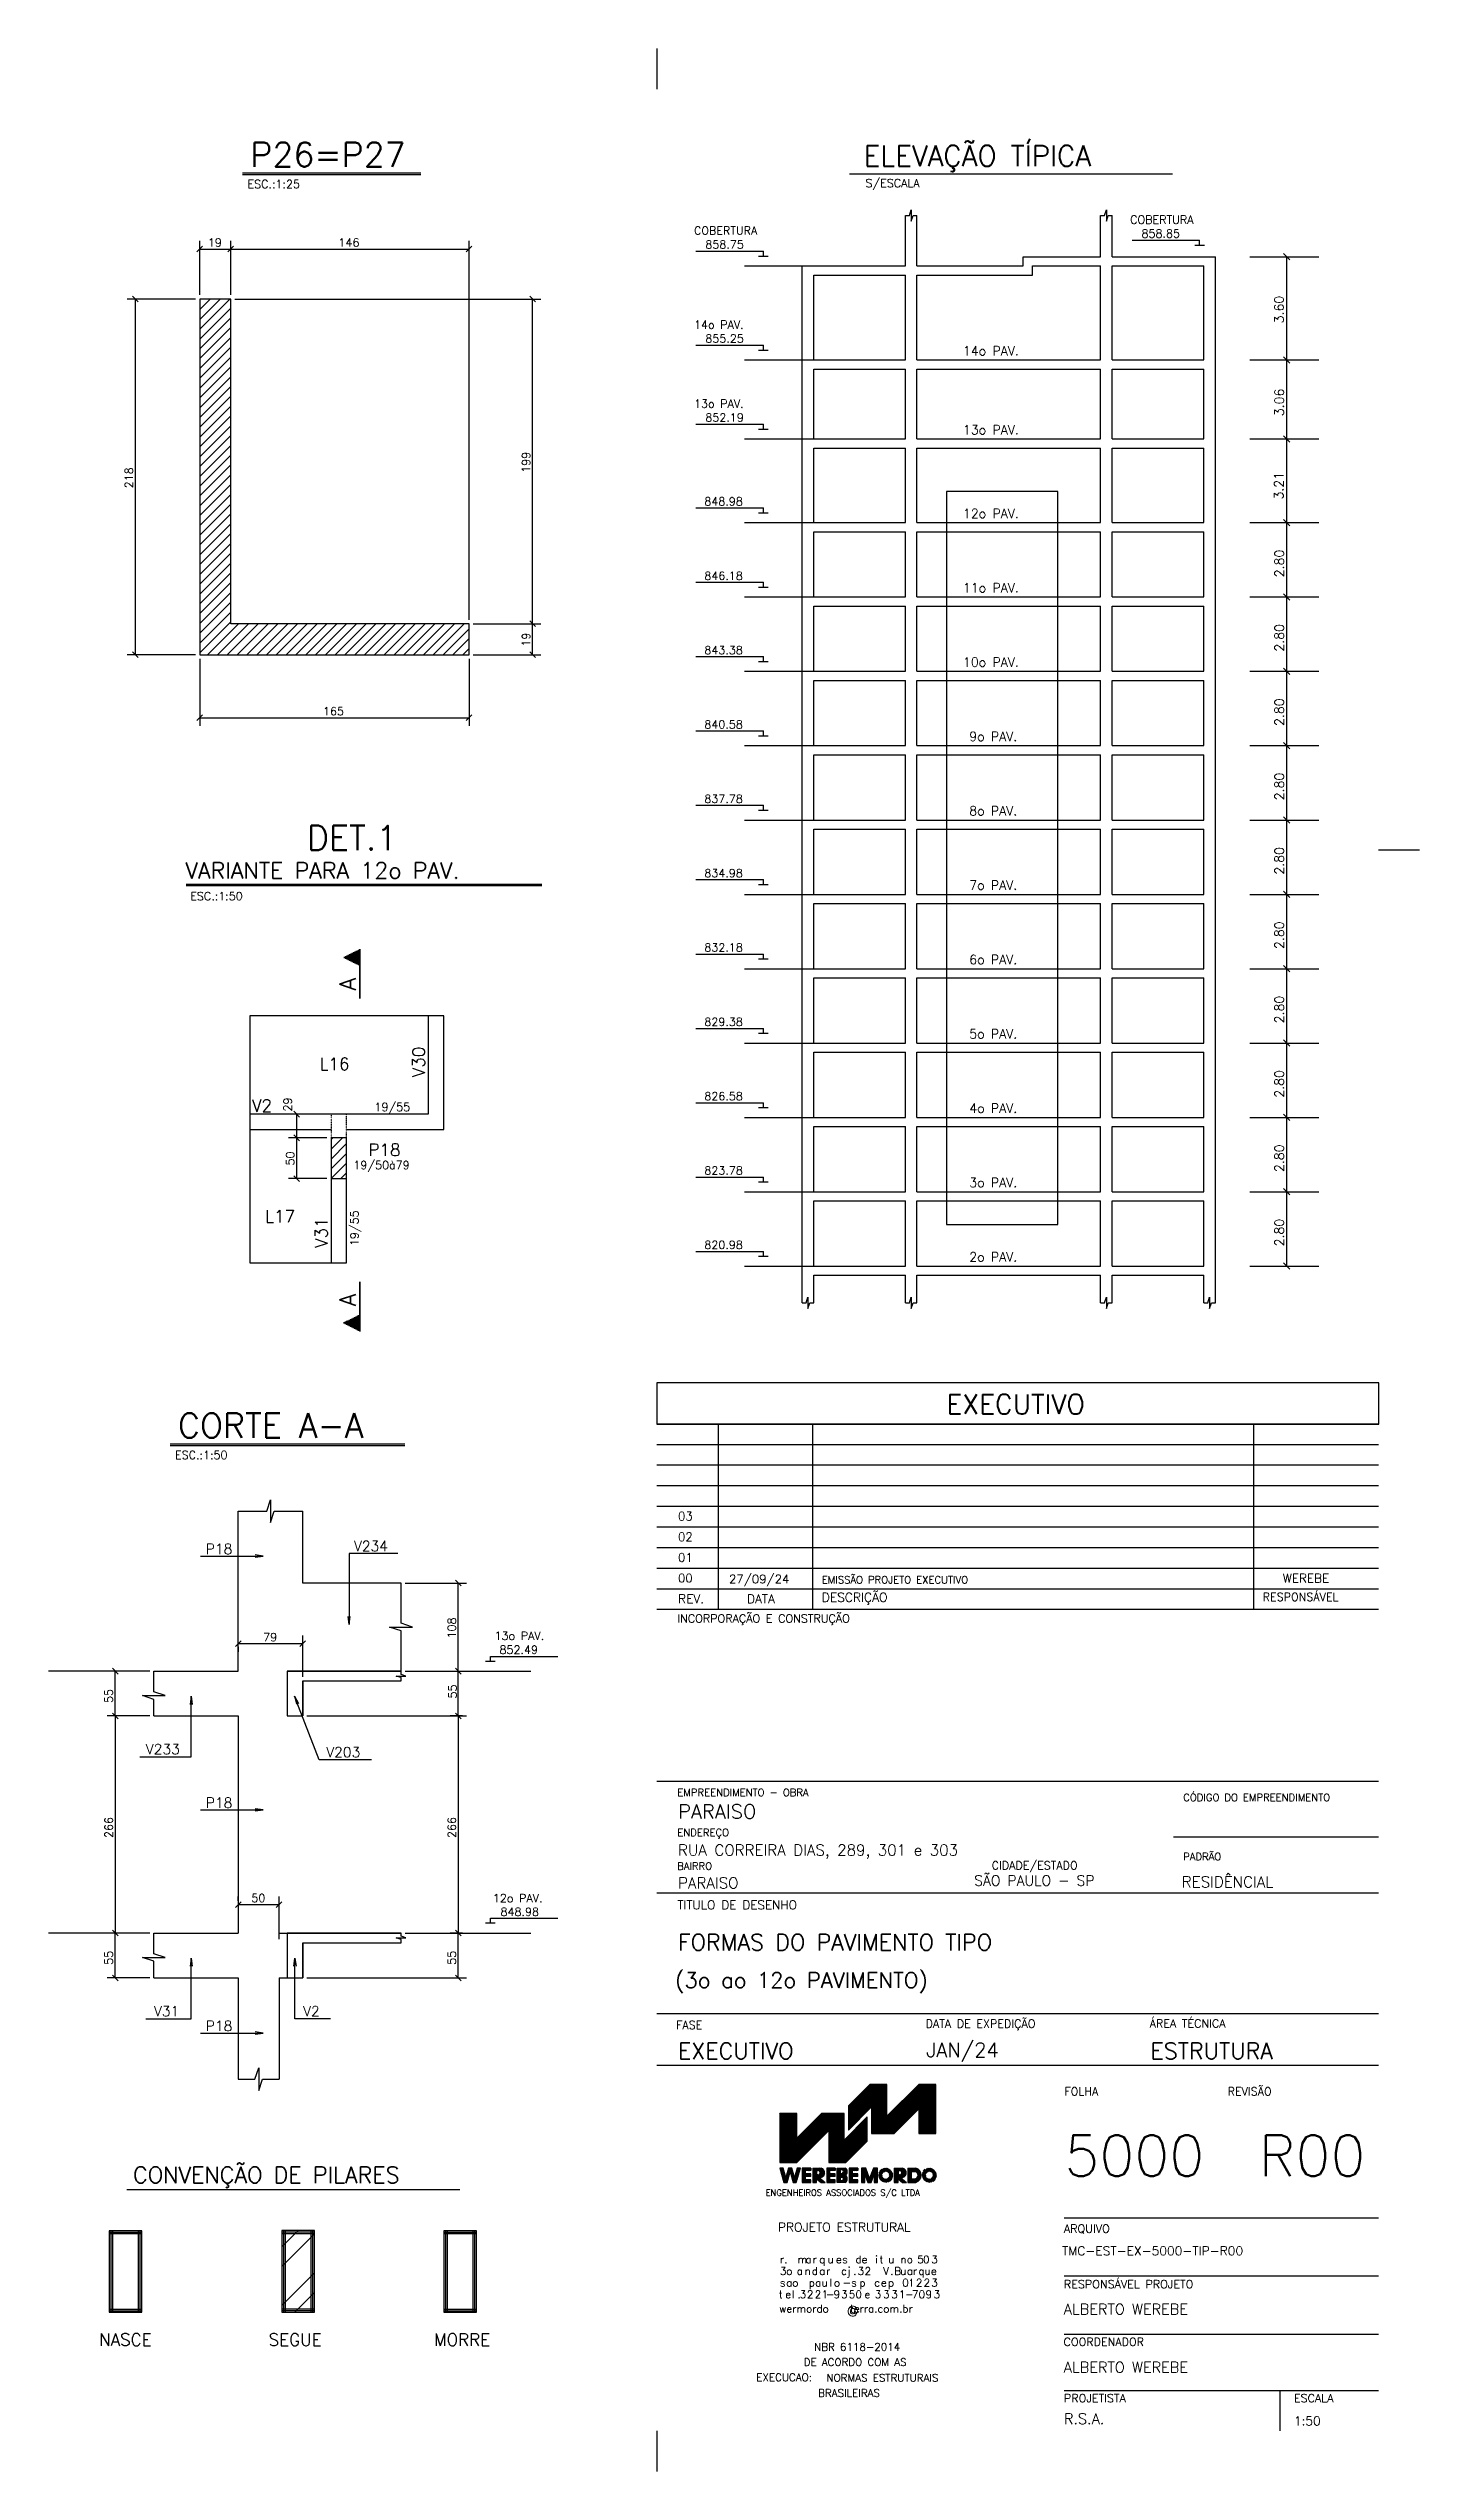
# Model space of a CAD drawing. Extents: x 1556 to 7189, y 1013 to 3983.
# Drawn here: x 5509 to 7189, y 1013 to 3983 of the extents above; entities that cross this region are included whole.
import ezdxf

# ---------------------------------------------------------------- set-up
doc = ezdxf.new("R2010")
doc.units = 0
doc.header["$MEASUREMENT"] = 0
doc.linetypes.add('ESTILO_TQS_0001', pattern=[1, 0.7, -0.3])
doc.linetypes.add('ESTILO_TQS_0004', pattern=[2, 0.5, -0.4, 0.1, -0.4, 0.1, -0.5])
for name, color, linetype in [('1', 1, 'CONTINUOUS'), ('2', 2, 'CONTINUOUS'), ('3', 3, 'CONTINUOUS'), ('4', 4, 'CONTINUOUS'), ('6', 6, 'CONTINUOUS'), ('7', 7, 'CONTINUOUS'), ('8', 8, 'CONTINUOUS'), ('9', 9, 'CONTINUOUS')]:
    doc.layers.add(name, color=color, linetype=linetype)
doc.styles.get("Standard").update_dxf_attribs({"font": 'ROMANS.SHX'})

msp = doc.modelspace()

# ---------------------------------------------------------------- texts
at = {"layer": '1', "linetype": 'Continuous'}
for p in [(5885.83932, 2828.448081), (5885.83932, 2441.37597)]:
    msp.add_text('A', height=20, rotation=90, dxfattribs=at).set_placement(p)
for s, p in [('P18', (5701.800007, 2137.7291)), ('V234', (5883.487067, 2141.167718)), ('V233', (5628.423588, 1892.281952)), ('V203', (5849.529723, 1888.587376)), ('P18', (5701.800007, 1826.577942)), ('V31', (5638.355108, 1571.147742)), ('V2', (5821.173261, 1571.147742)), ('P18', (5701.800007, 1553.073567))]:
    msp.add_text(s, height=12.5, dxfattribs=at).set_placement(p)
at = {"layer": '2', "linetype": 'Continuous'}
for s, height, p in [('ESC.:1:25', 10, (5753.04864, 3811.919704)), ('S/ESCALA', 10, (6510.252864, 3813.052246)), ('19', 10, (5704.496011, 3740.211797)), ('146', 10, (5864.496011, 3740.211797)), ('14o PAV.  ', 11.25, (6629.783821, 3606.86156)), ('13o PAV.  ', 11.25, (6629.783821, 3510.03956)), ('12o PAV.  ', 11.25, (6629.783821, 3407.523935)), ('11o PAV.  ', 11.25, (6629.783821, 3316.398935)), ('10o PAV.  ', 11.25, (6629.783821, 3225.273935)), ('165', 10, (5845.496011, 3165.760162)), (' 9o PAV.  ', 11.25, (6629.783821, 3134.148934)), (' 8o PAV.  ', 11.25, (6629.783821, 3043.023934)), ('ESC.:1:50', 10, (5682.910122, 2939.104055)), (' 7o PAV.  ', 11.25, (6629.783821, 2951.898934)), (' 6o PAV.  ', 11.25, (6629.783821, 2860.773934)), (' 5o PAV.  ', 11.25, (6629.783821, 2769.648933)), (' 4o PAV.  ', 11.25, (6629.783821, 2678.523933)), (' 3o PAV.  ', 11.25, (6629.783821, 2587.398933)), (' 2o PAV.  ', 11.25, (6629.783821, 2496.273933)), ('ESC.:1:50', 10, (5664.25606, 2254.059655)), ('79', 10, (5772.227355, 2030.886023)), ('50', 10, (5757.727355, 1711.003714)), ('NASCE', 15.000001, (5571.196943, 1167.236363)), ('SEGUE', 15.000001, (5778.981977, 1167.236363)), ('MORRE', 15.000001, (5981.621747, 1167.236363))]:
    msp.add_text(s, height=height, dxfattribs=at).set_placement(p)
for s, height, p in [('3.60', 11.25, (7022.763692, 3646.166313)), ('3.06', 11.25, (7022.970065, 3532.359909)), ('199', 10, (6099.348215, 3462.920454)), ('218', 10, (5612.729093, 3443.920454)), ('3.21', 11.25, (7022.46141, 3430.23173)), ('2.80', 11.25, (7022.970065, 3334.958961)), ('2.80', 11.25, (7022.970065, 3243.834235)), ('19', 10, (6099.348215, 3249.920454)), ('2.80', 11.25, (7022.970065, 3152.70951)), ('2.80', 11.25, (7022.970065, 3061.584785)), ('2.80', 11.25, (7022.970065, 2970.460059)), ('2.80', 11.25, (7022.970065, 2879.335334)), ('2.80', 11.25, (7022.970065, 2788.210609)), ('2.80', 11.25, (7022.970065, 2697.085883)), ('29', 10, (5807.245199, 2680.059517)), ('50', 10, (5810.347986, 2613.875543)), ('2.80', 11.25, (7022.970065, 2605.961158)), ('2.80', 11.25, (7022.970065, 2514.836433)), ('108', 10, (6008.389003, 2034.170175)), ('55', 10, (5587.950521, 1955.170175)), ('55', 10, (6009.291521, 1960.585279)), ('266', 10, (5587.950521, 1789.670175)), ('266', 10, (6008.389003, 1789.670175)), ('55', 10, (5587.950521, 1634.170175)), ('55', 10, (6008.389003, 1634.170175))]:
    msp.add_text(s, height=height, rotation=90, dxfattribs=at).set_placement(p)
at = {"layer": '3', "linetype": 'Continuous'}
for s, height, p in [('COBERTURA', 10, (6834.69271, 3768.245364)), ('COBERTURA', 10, (6300.168423, 3754.863671)), ('858.75', 10, (6314.057781, 3737.796018)), ('858.85', 10, (6848.582069, 3751.177711)), ('14o PAV.', 10, (6300.168423, 3639.551171)), ('855.25', 10, (6314.057781, 3622.483518)), ('13o PAV.', 10, (6300.168423, 3542.729171)), ('852.19', 10, (6314.057781, 3525.661518)), ('848.98', 10, (6312.812321, 3422.909594)), ('846.18', 10, (6312.812321, 3331.784594)), ('843.38', 10, (6312.812321, 3240.659594)), ('840.58', 10, (6312.812321, 3149.534593)), ('837.78', 10, (6312.812321, 3058.409593)), ('834.98', 10, (6312.812321, 2967.284593)), ('832.18', 10, (6312.812321, 2876.159593)), ('829.38', 10, (6312.812321, 2785.034592)), ('826.58', 10, (6312.812321, 2693.909592)), ('19/55', 10, (5908.633754, 2680.625543)), ('19/50à79', 10, (5882.8153, 2609.438268)), ('823.78', 10, (6312.812321, 2602.784592)), ('820.98', 10, (6312.812321, 2511.659867)), ('03', 10.5, (6280.649601, 2178.830474)), ('02', 10.5, (6280.649601, 2153.566706)), ('01', 10.5, (6280.649601, 2128.302939)), ('00', 10.499895, (6280.649601, 2103.039172)), ('27/09/24', 10.5, (6343.162866, 2101.783597)), ('EMISSÃO PROJETO EXECUTIVO', 9, (6456.720738, 2101.670287)), ('WEREBE', 10.749893, (7021.785885, 2102.604219)), ('REV.', 10.99989, (6280.649601, 2077.275409)), ('DATA', 10.99989, (6364.979258, 2077.275409)), ('DESCRIÇÃO', 10.99989, (6456.720738, 2079.107134)), ('RESPONSÁVEL', 9.9999, (6996.994446, 2080.107124)), ('INCORPORAÇÃO E CONSTRUÇÃO', 9.9999, (6279.799974, 2053.687828)), ('13o PAV.', 10, (6055.713244, 2032.484786)), ('852.49', 10, (6061.823885, 2015.417133)), ('EMPREENDIMENTO - OBRA', 8.99991, (6279.799974, 1840.948341)), ('CÓDIGO DO EMPREENDIMENTO', 8.99991, (6899.617081, 1834.90199)), ('ENDEREÇO', 8.99991, (6279.799974, 1791.786394)), ('BAIRRO', 8.99991, (6279.57662, 1750.769444)), ('CIDADE/ESTADO', 9.9999, (6664.887698, 1751.0815)), ('PADRÃO', 8.99991, (6899.617081, 1762.276718)), ('12o PAV.', 10, (6053.661311, 1710.825819)), ('848.98', 10, (6063.069346, 1694.180834)), ('TITULO DE DESENHO', 10.749893, (6279.799974, 1702.223164)), ('FASE', 9.9999, (6278.233968, 1555.435189)), ('DATA DE EXPEDIÇÃO', 9.9999, (6583.994713, 1557.025815)), ('ÁREA TÉCNICA', 9.9999, (6858.584438, 1557.305714)), ('REVISÃO', 9.9999, (6954.063455, 1474.046383)), ('FOLHA', 9.9999, (6754.065455, 1474.046383)), ('CONVENÇÃO DE PILARES', 20, (5612.846864, 1366.721072)), ('ENGENHEIROS ASSOCIADOS S/C LTDA', 7.499925, (6387.95585, 1351.102954)), ('PROJETO ESTRUTURAL', 10.99989, (6402.994862, 1307.110491)), ('ARQUIVO', 9.9999, (6753.49692, 1305.771735)), ('de', 9.249908, (6498.043177, 1268.39142)), ('i', 9.249908, (6522.228482, 1268.39142)), ('t', 9.249908, (6527.384681, 1268.39142)), ('5', 9.249908, (6573.684999, 1268.39142)), ('0', 9.249908, (6580.864615, 1268.39142)), ('3', 9.249908, (6590.813734, 1268.39142)), ('TMC-EST-EX-5000-TIP-R00', 11, (6751.100858, 1278.111623)), ('3', 9.249908, (6405.503087, 1254.143516)), ('r.', 9.249908, (6405.503087, 1268.39142)), ('o', 9.249908, (6413.137776, 1254.143516)), ('a', 9.249908, (6426.084912, 1254.143516)), ('m', 9.249908, (6427.055606, 1268.39142)), ('n', 9.249908, (6435.778175, 1254.143516)), ('a', 9.249908, (6436.774259, 1268.39142)), ('d', 9.249908, (6444.526134, 1254.143516)), ('r', 9.249908, (6445.510499, 1268.39142)), ('q', 9.249908, (6453.686199, 1268.39142)), ('a', 9.249908, (6453.789713, 1254.143516)), ('r', 9.249908, (6462.022053, 1254.143516)), ('u', 9.249908, (6463.96344, 1268.39142)), ('l', 9.249908, (6466.41654, 1239.893658)), ('e', 9.249908, (6474.197713, 1268.39142)), ('c', 9.249908, (6480.398822, 1254.143516)), ('s', 9.249908, (6481.904667, 1268.39142)), ('j', 9.249908, (6487.9632, 1254.143516)), ('.', 9.249908, (6495.170159, 1254.143516)), ('3', 9.249908, (6500.574402, 1254.143516)), ('2', 9.249908, (6509.2208, 1254.143516)), ('V', 9.249908, (6531.958854, 1254.143516)), ('u', 9.249908, (6538.204885, 1268.39142)), ('.', 9.249908, (6540.515409, 1254.143516)), ('B', 9.249908, (6545.650123, 1254.143516)), ('u', 9.249908, (6553.027002, 1254.143516)), ('n', 9.249908, (6553.128564, 1268.39142)), ('0', 9.249908, (6555.321901, 1239.893658)), ('o', 9.249908, (6560.845284, 1268.39142)), ('a', 9.249908, (6561.060125, 1254.143516)), ('1', 9.249908, (6562.550345, 1239.893658)), ('r', 9.249908, (6568.437005, 1254.143516)), ('2', 9.249908, (6572.038531, 1239.893658)), ('q', 9.249908, (6575.159594, 1254.143516)), ('2', 9.249908, (6581.526717, 1239.893658)), ('u', 9.249908, (6582.536473, 1254.143516)), ('e', 9.249908, (6590.407488, 1254.143516)), ('3', 9.249908, (6590.829359, 1239.893658)), ('RESPONSÁVEL PROJETO', 10, (6753.49692, 1237.700564)), ('t', 9.249908, (6404.021887, 1225.643801)), ('s', 9.249908, (6405.503087, 1239.893658)), ('e', 9.249908, (6412.152665, 1225.643801)), ('a', 9.249908, (6413.182698, 1239.893658)), ('o', 9.249908, (6420.594733, 1239.893658)), ('l', 9.249908, (6420.285396, 1225.643801)), ('.', 9.249908, (6427.062672, 1225.643801)), ('3', 9.249908, (6429.782979, 1225.643801)), ('2', 9.249908, (6438.629692, 1225.643801)), ('p', 9.249908, (6440.772266, 1239.893658)), ('2', 9.249908, (6448.116902, 1225.643801)), ('a', 9.249908, (6448.619843, 1239.893658)), ('u', 9.249908, (6456.467421, 1239.893658)), ('1', 9.249908, (6456.7008, 1225.643801)), ('-', 9.249908, (6461.846274, 1225.643801)), ('9', 9.249908, (6471.340319, 1225.643801)), ('o', 9.249908, (6471.687972, 1239.893658)), ('3', 9.249908, (6480.389057, 1225.643801)), ('-', 9.249908, (6482.377318, 1239.893658)), ('5', 9.249908, (6489.884079, 1225.643801)), ('s', 9.249908, (6492.972915, 1239.893658)), ('0', 9.249908, (6498.020716, 1225.643801)), ('p', 9.249908, (6502.914222, 1239.893658)), ('e', 9.249908, (6509.077247, 1225.643801)), ('c', 9.249908, (6520.984354, 1239.893658)), ('3', 9.249908, (6521.73044, 1225.643801)), ('e', 9.249908, (6529.117085, 1239.893658)), ('3', 9.249908, (6531.941276, 1225.643801)), ('p', 9.249908, (6537.700984, 1239.893658)), ('3', 9.249908, (6541.81813, 1225.643801)), ('1', 9.249908, (6551.345379, 1225.643801)), ('-', 9.249908, (6558.835538, 1225.643801)), ('7', 9.249908, (6567.222173, 1225.643801)), ('0', 9.249908, (6575.311936, 1225.643801)), ('9', 9.249908, (6583.850913, 1225.643801)), ('3', 9.249908, (6593.841047, 1225.643801)), ('ALBERTO WEREBE', 12.99987, (6753.425453, 1205.626372)), ('wermordo   terra.com.br', 9.249908, (6404.696454, 1208.010188)), ('@', 12.499875, (6487.56086, 1203.365703)), ('NBR 6118-2014', 9.25, (6447.41417, 1161.162441)), ('COORDENADOR', 9.9999, (6753.088587, 1167.007283)), ('EXECUCAO:', 9.249908, (6376.5487, 1123.96344)), ('DE ACORDO COM AS', 9.249908, (6434.622559, 1142.626399)), ('NORMAS ESTRUTURAIS', 9.249908, (6462.497468, 1123.264478)), ('ALBERTO WEREBE', 12.99987, (6753.425453, 1134.391777)), ('BRASILEIRAS', 9.249908, (6452.336833, 1104.6465)), ('PROJETISTA', 9.9999, (6753.49692, 1097.988671)), ('ESCALA', 9.9999, (7035.388518, 1097.988671)), ('R.S.A.', 13, (6753.425453, 1071.240644)), ('1:50', 11, (7035.231015, 1069.621741))]:
    msp.add_text(s, height=height, dxfattribs=at).set_placement(p)
msp.add_text('19/55', height=10, rotation=90, dxfattribs=at).set_placement((5889.102502, 2515.162379))
at = {"layer": '4', "linetype": 'Continuous'}
for s, height, p in [('L16', 15, (5841.356946, 2730.92849)), ('V2', 15, (5758.608411, 2679.87434)), ('P18', 15, (5901.29269, 2625.639515)), ('L17', 15, (5774.759244, 2544.229477)), ('RUA CORREIRA DIAS, 289, 301 e 303', 13.5, (6280.649601, 1768.098358)), ('PARAISO', 13.5, (6280.649601, 1727.747288)), ('SÃO PAULO - SP', 12.499875, (6643.563236, 1731.159897)), ('RESIDÊNCIAL', 13.5, (6897.894943, 1729.093534)), ('EXECUTIVO', 20, (6280.649601, 1518.690528)), ('JAN/24', 17.5, (6585.014511, 1521.067647)), ('ESTRUTURA', 19.9998, (6859.604235, 1518.690528))]:
    msp.add_text(s, height=height, dxfattribs=at).set_placement(p)
for s, p in [('V30', (5970.210712, 2722.251972)), ('V31', (5851.112631, 2512.997165))]:
    msp.add_text(s, height=15, rotation=90, dxfattribs=at).set_placement(p)
at = {"layer": '6', "linetype": 'Continuous'}
for s, height, p in [('P26=P27', 30, (5756.624549, 3838.025052)), ('ELEVAÇÃO TÍPICA', 25, (6508.165874, 3838.983367)), ('DET.1', 30, (5826.012585, 3000.579613)), ('VARIANTE PARA 12o PAV.', 20, (5676.970156, 2965.505928)), ('EXECUTIVO', 24, (6609.45077, 2309.36575)), ('CORTE A-A', 30, (5667.831969, 2280.165003)), ('PARAISO', 17.5, (6280.649601, 1813.388736)), ('FORMAS DO PAVIMENTO TIPO', 20, (6280.649601, 1651.923412)), ('(3o ao 12o PAVIMENTO)', 19, (6277.21876, 1605.898849)), ('5000', 50, (6754.065455, 1375.228914)), ('R00', 50, (6992.297564, 1375.228914))]:
    msp.add_text(s, height=height, dxfattribs=at).set_placement(p)

# ---------------------------------------------------------------- linework, layer by layer
at = {"layer": '1', "linetype": 'Continuous'}
for p, q in [((7189.246905, 3000.463782), (7138.994882, 3000.463782)), ((5871.693217, 2869.672783), (5871.693217, 2867.913832)), ((5873.28872, 2870.470532), (5873.28872, 2867.279484)), ((5874.884271, 2871.268286), (5874.884271, 2866.481735)), ((5876.479768, 2872.066035), (5876.479768, 2865.683987)), ((5878.075271, 2872.863783), (5878.075271, 2864.886238)), ((5879.670768, 2873.661532), (5879.670768, 2864.08849)), ((5881.266272, 2874.459286), (5881.266272, 2863.290729)), ((5882.861769, 2875.257035), (5882.861769, 2862.492981)), ((5884.457319, 2876.054784), (5884.457319, 2861.695232)), ((5886.052817, 2876.852586), (5886.052817, 2860.897483)), ((5887.64832, 2877.650334), (5887.64832, 2860.099735)), ((5889.243817, 2878.448083), (5889.243817, 2859.301939)), ((5890.752369, 2879.104783), (5890.752369, 2818.448081)), ((5890.83932, 2818.448081), (5890.83932, 2879.245832)), ((5756.041135, 2797.298724), (5756.041135, 2494.525153)), ((5993.441657, 2797.298724), (5756.041135, 2797.298724)), ((5756.041135, 2494.525153), (5874.441657, 2494.525153)), ((5890.752369, 2410.719267), (5890.752369, 2471.37597)), ((5890.83932, 2471.37597), (5890.83932, 2410.578219)), ((5871.693217, 2420.151267), (5871.693217, 2421.910218)), ((5873.28872, 2419.353518), (5873.28872, 2422.544566)), ((5874.884271, 2418.555764), (5874.884271, 2423.342315)), ((5876.479768, 2417.758015), (5876.479768, 2424.140064)), ((5878.075271, 2416.960267), (5878.075271, 2424.937812)), ((5879.670768, 2416.162518), (5879.670768, 2425.735561)), ((5881.266272, 2415.364764), (5881.266272, 2426.533321)), ((5882.861769, 2414.567015), (5882.861769, 2427.33107)), ((5884.457319, 2413.769267), (5884.457319, 2428.128818)), ((5886.052817, 2412.971464), (5886.052817, 2428.926567)), ((5887.64832, 2412.173716), (5887.64832, 2429.724315)), ((5889.243817, 2411.375967), (5889.243817, 2430.522112)), ((5741.727355, 2190.30896), (5767.278824, 2190.30896)), ((5795.175887, 2190.30896), (5820.727355, 2190.30896)), ((5941.150536, 2062.118707), (5941.150536, 2102.170175)), ((7138.994654, 2069.566745), (6254.762797, 2069.566745)), ((5941.150536, 1994.170175), (5941.150536, 2034.221643)), ((5638.376965, 1978.118707), (5638.376965, 1994.170175)), ((5638.376965, 1939.170175), (5638.376965, 1950.221643)), ((7138.994654, 1859.052392), (6254.762797, 1859.052392)), ((7138.994654, 1790.49122), (6887.966304, 1790.49122)), ((7138.994654, 1721.930048), (6254.762797, 1721.930048)), ((5638.376965, 1657.118707), (5638.376965, 1673.170175)), ((5638.376965, 1618.170175), (5638.376965, 1629.221643)), ((7138.994654, 1574.038968), (6254.762797, 1574.038968)), ((5741.727355, 1493.989888), (5752.778824, 1493.989888)), ((5780.675887, 1493.989888), (5791.727355, 1493.989888)), ((7138.994654, 1510.816939), (6254.762797, 1510.816939)), ((6489.585693, 1441.303877), (6535.759059, 1487.475291)), ((6489.585693, 1442.362461), (6534.698523, 1487.475291)), ((6489.585693, 1443.421044), (6533.63994, 1487.475291)), ((6489.585693, 1444.483533), (6532.577451, 1487.475291)), ((6489.585693, 1445.542116), (6531.516914, 1487.475291)), ((6489.585693, 1446.604606), (6530.456378, 1487.475291)), ((6489.585693, 1447.665142), (6529.395842, 1487.475291)), ((6489.585693, 1448.725678), (6528.335306, 1487.475291)), ((6489.585693, 1449.786214), (6527.274769, 1487.475291)), ((6489.585693, 1450.848704), (6526.214233, 1487.475291)), ((6489.585693, 1451.90924), (6525.153697, 1487.475291)), ((6489.585693, 1452.967823), (6524.09316, 1487.475291)), ((6489.585693, 1454.030313), (6523.032624, 1487.475291)), ((6489.585693, 1455.088896), (6521.972088, 1487.475291)), ((6489.585693, 1456.151385), (6520.911552, 1487.475291)), ((6489.585693, 1457.209968), (6519.851015, 1487.475291)), ((6489.585693, 1458.272458), (6518.788526, 1487.475291)), ((6489.585693, 1459.331041), (6517.72799, 1487.475291)), ((6489.585693, 1460.391577), (6516.667453, 1487.475291)), ((6489.585693, 1440.241388), (6536.673113, 1487.324902)), ((6489.585693, 1439.180852), (6536.673113, 1486.264365)), ((6489.585693, 1438.120316), (6536.673113, 1485.205782)), ((6517.87252, 1428.221977), (6577.12388, 1487.475291)), ((6517.87252, 1429.28056), (6576.063344, 1487.475291)), ((6518.185016, 1427.475891), (6578.184416, 1487.475291)), ((6519.245553, 1427.475891), (6579.244953, 1487.475291)), ((6520.306089, 1427.475891), (6580.305489, 1487.475291)), ((6521.366625, 1427.475891), (6581.366025, 1487.475291)), ((6522.429115, 1427.475891), (6582.428515, 1487.475291)), ((6523.489651, 1427.475891), (6583.489051, 1487.475291)), ((6524.550187, 1427.475891), (6584.549587, 1487.475291)), ((6525.60877, 1427.475891), (6585.610123, 1487.475291)), ((6526.669307, 1427.475891), (6586.67066, 1487.475291)), ((6527.731796, 1427.475891), (6587.729243, 1487.475291)), ((6528.792332, 1427.475891), (6588.789779, 1487.475291)), ((6529.852869, 1427.475891), (6589.852269, 1487.475291)), ((6530.913405, 1427.475891), (6590.912805, 1487.475291)), ((6531.973941, 1427.475891), (6591.973341, 1487.475291)), ((6533.034477, 1427.475891), (6593.033877, 1487.475291)), ((6534.095014, 1427.475891), (6594.094414, 1487.475291)), ((6535.15555, 1427.475891), (6595.15495, 1487.475291)), ((6536.216086, 1427.475891), (6596.215486, 1487.475291)), ((6537.276622, 1427.475891), (6596.672513, 1486.869828)), ((6538.337159, 1427.475891), (6596.672513, 1485.809292)), ((6489.585693, 1437.059779), (6536.673113, 1484.143293)), ((6489.585693, 1435.99729), (6536.673113, 1483.08471)), ((6489.585693, 1434.936754), (6536.673113, 1482.02222)), ((6489.585693, 1433.876217), (6536.673113, 1480.963637)), ((6489.585693, 1432.815681), (6536.673113, 1479.901148)), ((6489.585693, 1431.757098), (6536.673113, 1478.842565)), ((6517.87252, 1458.979482), (6536.673113, 1477.782028)), ((6517.87252, 1457.918946), (6536.673113, 1476.719539)), ((6517.87252, 1456.858409), (6536.673113, 1475.659003)), ((6517.87252, 1455.79592), (6536.673113, 1474.598466)), ((6517.87252, 1454.737337), (6536.673113, 1473.53793)), ((6517.87252, 1453.674847), (6536.673113, 1472.475441)), ((6517.87252, 1452.616264), (6536.673113, 1471.416858)), ((6517.87252, 1451.553775), (6536.673113, 1470.354368)), ((6517.87252, 1450.495192), (6536.673113, 1469.295785)), ((6517.87252, 1449.432702), (6536.673113, 1468.237202)), ((6517.87252, 1448.374119), (6536.673113, 1467.174712)), ((6517.87252, 1447.313583), (6536.673113, 1466.114176)), ((6517.87252, 1446.251094), (6536.673113, 1465.05364)), ((6517.87252, 1445.190557), (6536.673113, 1463.993104)), ((6517.87252, 1444.130021), (6536.673113, 1462.930614)), ((6517.87252, 1443.069485), (6536.673113, 1461.870078)), ((6517.87252, 1442.006995), (6536.673113, 1460.811495)), ((6517.87252, 1440.948412), (6536.673113, 1459.749005)), ((6517.87252, 1439.889829), (6536.673113, 1458.690422)), ((6517.87252, 1438.82734), (6536.673113, 1457.627933)), ((6517.87252, 1437.768757), (6536.673113, 1456.56935)), ((6517.87252, 1436.706267), (6536.673113, 1455.50686)), ((6539.397695, 1427.475891), (6596.672513, 1484.748755)), ((6540.458231, 1427.475891), (6596.672513, 1483.686266)), ((6541.520721, 1427.475891), (6596.672513, 1482.627683)), ((6542.579304, 1427.475891), (6596.672513, 1481.565194)), ((6543.63984, 1427.475891), (6596.672513, 1480.50661)), ((6544.700376, 1427.475891), (6596.672513, 1479.444121)), ((6575.672723, 1457.737307), (6596.672513, 1478.73905)), ((6575.672723, 1456.678724), (6596.672513, 1477.676561)), ((6575.672723, 1455.616234), (6596.672513, 1476.616024)), ((6575.672723, 1454.557651), (6596.672513, 1475.557441)), ((6575.672723, 1453.495162), (6596.672513, 1474.494952)), ((6575.672723, 1452.436579), (6596.672513, 1473.436369)), ((6575.672723, 1451.376042), (6596.672513, 1472.373879)), ((6575.672723, 1450.313553), (6596.672513, 1471.315296)), ((6575.672723, 1449.253017), (6596.672513, 1470.252807)), ((6575.672723, 1448.19248), (6596.672513, 1469.194224)), ((6575.672723, 1447.131944), (6596.672513, 1468.131734)), ((6575.672723, 1446.069455), (6596.672513, 1467.071198)), ((6575.672723, 1445.010872), (6596.672513, 1466.010662)), ((6575.672723, 1443.952288), (6596.672513, 1464.950125)), ((6575.672723, 1442.889799), (6596.672513, 1463.889589)), ((6575.672723, 1441.831216), (6596.672513, 1462.8271)), ((6575.672723, 1440.768727), (6596.672513, 1461.768517)), ((6575.672723, 1439.70819), (6596.672513, 1460.706027)), ((6575.672723, 1438.647654), (6596.672513, 1459.647444)), ((6575.672723, 1437.587118), (6596.672513, 1458.588861)), ((6575.672723, 1436.524628), (6596.672513, 1457.526371)), ((6575.672723, 1435.464092), (6596.672513, 1456.465835)), ((6575.672723, 1434.405509), (6596.672513, 1455.405299)), ((6405.287708, 1392.333664), (6464.894534, 1451.942443)), ((6405.287708, 1393.3942), (6463.833997, 1451.942443)), ((6405.287708, 1394.45669), (6462.773461, 1451.942443)), ((6405.287708, 1395.517226), (6461.712925, 1451.942443)), ((6405.287708, 1396.577762), (6460.652389, 1451.942443)), ((6405.287708, 1397.636345), (6459.589899, 1451.942443)), ((6405.287708, 1398.698835), (6458.529363, 1451.942443)), ((6405.287708, 1399.761324), (6457.468827, 1451.942443)), ((6405.287708, 1431.577412), (6425.650786, 1451.942443)), ((6405.287708, 1432.637948), (6424.590249, 1451.942443)), ((6405.287708, 1433.700438), (6423.529713, 1451.942443)), ((6405.287708, 1434.760974), (6422.469177, 1451.942443)), ((6405.287708, 1435.819557), (6421.40864, 1451.942443)), ((6405.287708, 1436.882047), (6420.348104, 1451.942443)), ((6405.287708, 1437.94063), (6419.287568, 1451.942443)), ((6405.287708, 1439.003119), (6418.227032, 1451.942443)), ((6405.287708, 1440.061702), (6417.166495, 1451.942443)), ((6405.287708, 1441.122239), (6416.104006, 1451.942443)), ((6405.287708, 1442.182775), (6415.04347, 1451.942443)), ((6405.287708, 1443.245264), (6413.982933, 1451.942443)), ((6405.287708, 1444.305801), (6412.92435, 1451.942443)), ((6405.287708, 1445.366337), (6411.863814, 1451.942443)), ((6405.287708, 1446.42492), (6410.801325, 1451.942443)), ((6405.287708, 1447.487409), (6409.740788, 1451.942443)), ((6405.287708, 1448.549899), (6408.680252, 1451.942443)), ((6405.287708, 1449.608482), (6407.619716, 1451.942443)), ((6405.287708, 1450.667065), (6406.55918, 1451.942443)), ((6405.287708, 1451.729554), (6405.498643, 1451.942443)), ((6405.287708, 1451.942443), (6405.287708, 1391.943043)), ((6426.287498, 1451.942443), (6405.287708, 1451.942443)), ((6405.287708, 1430.516876), (6426.287498, 1451.518619)), ((6405.287708, 1429.45634), (6426.287498, 1450.458083)), ((6405.287708, 1428.397757), (6426.287498, 1449.395593)), ((6405.287708, 1427.335267), (6426.287498, 1448.335057)), ((6405.287708, 1426.272778), (6426.287498, 1447.274521)), ((6405.287708, 1425.214195), (6426.287498, 1446.213985)), ((6405.287708, 1424.155611), (6426.287498, 1445.151495)), ((6405.287708, 1423.093122), (6426.287498, 1444.090959)), ((6405.287708, 1422.030633), (6426.287498, 1443.030423)), ((6405.287708, 1420.97205), (6426.287498, 1441.97184)), ((6405.287708, 1419.911513), (6426.287498, 1440.913256)), ((6405.287708, 1418.850977), (6426.287498, 1439.850767)), ((6405.287708, 1417.788488), (6426.287498, 1438.788278)), ((6405.287708, 1416.727951), (6426.287498, 1437.729694)), ((6405.287708, 1415.667415), (6426.287498, 1436.669158)), ((6405.287708, 1414.608832), (6426.287498, 1435.606669)), ((6405.287708, 1413.546343), (6426.287498, 1434.546133)), ((6405.287708, 1412.483853), (6426.287498, 1433.485596)), ((6405.287708, 1411.42527), (6426.287498, 1432.42506)), ((6405.287708, 1410.366687), (6426.287498, 1431.366477)), ((6405.287708, 1409.306151), (6426.287498, 1430.303987)), ((6405.287708, 1408.243661), (6426.287498, 1429.241498)), ((6405.287708, 1407.183125), (6426.287498, 1428.182915)), ((6405.287708, 1406.122589), (6426.287498, 1427.124332)), ((6405.287708, 1405.062052), (6426.287498, 1426.061842)), ((6405.95567, 1391.943043), (6465.953117, 1451.942443)), ((6407.016206, 1391.943043), (6467.013653, 1451.942443)), ((6408.076743, 1391.943043), (6468.076143, 1451.942443)), ((6409.137279, 1391.943043), (6469.136679, 1451.942443)), ((6410.197815, 1391.943043), (6470.197215, 1451.942443)), ((6411.258351, 1391.943043), (6471.257751, 1451.942443)), ((6412.320841, 1391.943043), (6472.318288, 1451.942443)), ((6413.379424, 1391.943043), (6473.378824, 1451.942443)), ((6414.43996, 1391.943043), (6474.43936, 1451.942443)), ((6415.500496, 1391.943043), (6475.499896, 1451.942443)), ((6416.561033, 1391.943043), (6476.560433, 1451.942443)), ((6417.621569, 1391.943043), (6477.620969, 1451.942443)), ((6418.682105, 1391.943043), (6478.681505, 1451.942443)), ((6419.744595, 1391.943043), (6479.743995, 1451.942443)), ((6420.805131, 1391.943043), (6480.804531, 1451.942443)), ((6421.863714, 1391.943043), (6481.863114, 1451.942443)), ((6422.92425, 1391.943043), (6482.925603, 1451.942443)), ((6423.984787, 1391.943043), (6483.98614, 1451.942443)), ((6425.047276, 1391.943043), (6484.087701, 1450.983468)), ((6426.107812, 1391.943043), (6484.087701, 1449.920979)), ((6456.587976, 1451.942443), (6426.287498, 1421.640012)), ((6426.287498, 1421.640012), (6426.287498, 1451.942443)), ((6426.287498, 1391.943043), (6465.287108, 1430.9407)), ((6484.087701, 1451.942443), (6456.587976, 1451.942443)), ((6465.287108, 1430.059849), (6484.087701, 1448.862396)), ((6465.287108, 1428.999313), (6484.087701, 1447.801859)), ((6465.287108, 1400.362881), (6512.370621, 1447.4503)), ((6465.287108, 1427.938777), (6484.087701, 1446.741323)), ((6465.287108, 1399.300391), (6512.370621, 1446.387811)), ((6465.287108, 1426.87824), (6484.087701, 1445.678834)), ((6465.287108, 1398.241808), (6512.370621, 1445.327275)), ((6465.287108, 1425.819657), (6484.087701, 1444.618297)), ((6465.287108, 1397.183225), (6512.370621, 1444.266738)), ((6465.287108, 1424.757168), (6484.087701, 1443.557761)), ((6465.287108, 1396.120736), (6512.370621, 1443.206202)), ((6465.287108, 1423.694679), (6484.087701, 1442.499178)), ((6465.287108, 1395.060199), (6512.370621, 1442.143713)), ((6465.287108, 1422.636095), (6484.087701, 1441.436689)), ((6465.287108, 1393.999663), (6512.370621, 1441.083177)), ((6465.287108, 1421.577512), (6484.087701, 1440.378105)), ((6465.287108, 1392.939127), (6512.370621, 1440.02264)), ((6465.287108, 1420.516976), (6484.087701, 1439.315616)), ((6465.287108, 1419.454487), (6484.087701, 1438.257033)), ((6465.287108, 1418.39395), (6484.087701, 1437.196497)), ((6465.287108, 1417.333414), (6484.087701, 1436.134007)), ((6465.287108, 1416.272878), (6484.087701, 1435.073471)), ((6465.287108, 1415.210388), (6484.087701, 1434.012935)), ((6465.287108, 1414.149852), (6484.087701, 1432.952398)), ((6465.287108, 1413.089316), (6484.087701, 1431.893815)), ((6465.287108, 1430.9407), (6465.287108, 1391.943043)), ((6465.287108, 1412.030733), (6484.087701, 1430.831326)), ((6465.287108, 1410.97215), (6484.087701, 1429.768837)), ((6465.287108, 1409.90966), (6484.087701, 1428.710253)), ((6465.287108, 1408.847171), (6484.087701, 1427.65167)), ((6465.287108, 1407.788588), (6484.087701, 1426.589181)), ((6465.349607, 1391.943043), (6512.370621, 1438.964057)), ((6466.410144, 1391.943043), (6512.370621, 1437.905474)), ((6467.47068, 1391.943043), (6512.370621, 1436.842985)), ((6468.533169, 1391.943043), (6512.370621, 1435.780495)), ((6469.593705, 1391.943043), (6512.370621, 1434.721912)), ((6470.654242, 1391.943043), (6512.370621, 1433.661376)), ((6471.714778, 1391.943043), (6512.370621, 1432.598886)), ((6472.773361, 1391.943043), (6512.370621, 1431.53835)), ((6473.835851, 1391.943043), (6512.370621, 1430.477814)), ((6474.896387, 1391.943043), (6512.370621, 1429.417278)), ((6475.956923, 1391.943043), (6512.370621, 1428.358694)), ((6477.017459, 1391.943043), (6512.370621, 1427.296205)), ((6478.077996, 1391.943043), (6512.370621, 1426.233716)), ((6484.087701, 1419.442768), (6484.087701, 1451.942443)), ((6512.370621, 1447.725688), (6484.087701, 1419.442768)), ((6512.370621, 1418.026766), (6512.370621, 1447.725688)), ((6517.87252, 1435.645731), (6536.673113, 1454.448277)), ((6517.87252, 1434.585195), (6536.673113, 1453.385788)), ((6517.87252, 1433.524658), (6536.673113, 1452.325252)), ((6517.87252, 1432.462169), (6536.673113, 1451.264715)), ((6517.87252, 1431.401633), (6536.673113, 1450.204179)), ((6517.87252, 1430.34305), (6536.673113, 1449.143643)), ((6575.672723, 1433.34302), (6596.672513, 1454.344763)), ((6575.672723, 1432.284436), (6596.672513, 1453.282273)), ((6575.672723, 1431.221947), (6596.672513, 1452.221737)), ((6575.672723, 1430.163364), (6596.672513, 1451.161201)), ((6575.672723, 1429.100874), (6596.672513, 1450.100664)), ((6575.672723, 1428.042291), (6596.672513, 1449.042081)), ((6576.166858, 1427.475891), (6596.672513, 1447.979592)), ((6577.227395, 1427.475891), (6596.672513, 1446.921009)), ((6578.287931, 1427.475891), (6596.672513, 1445.858519)), ((6579.348467, 1427.475891), (6596.672513, 1444.799936)), ((6580.409004, 1427.475891), (6596.672513, 1443.737447)), ((6581.46954, 1427.475891), (6596.672513, 1442.676911)), ((6582.530076, 1427.475891), (6596.672513, 1441.616374)), ((6583.590612, 1427.475891), (6596.672513, 1440.555838)), ((6584.651149, 1427.475891), (6596.672513, 1439.495302)), ((6585.711685, 1427.475891), (6596.672513, 1438.432812)), ((6586.774174, 1427.475891), (6596.672513, 1437.374229)), ((6587.832757, 1427.475891), (6596.672513, 1436.31174)), ((6588.893294, 1427.475891), (6596.672513, 1435.253157)), ((6589.955783, 1427.475891), (6596.672513, 1434.190667)), ((6591.016319, 1427.475891), (6596.672513, 1433.132084)), ((6592.074903, 1427.475891), (6596.672513, 1432.071548)), ((6593.135439, 1427.475891), (6596.672513, 1431.011012)), ((6594.197928, 1427.475891), (6596.672513, 1429.950475)), ((6595.258464, 1427.475891), (6596.672513, 1428.887986)), ((6596.317048, 1427.475891), (6596.672513, 1427.82745)), ((6405.287708, 1403.999563), (6426.287498, 1425.001306)), ((6405.287708, 1402.94098), (6426.287498, 1423.94077)), ((6405.287708, 1401.87849), (6426.287498, 1422.880234)), ((6405.287708, 1400.819907), (6426.287498, 1421.819697)), ((6465.287108, 1406.728051), (6484.087701, 1425.526691)), ((6465.287108, 1405.665562), (6484.087701, 1424.468108)), ((6465.287108, 1404.605026), (6484.087701, 1423.407572)), ((6465.287108, 1403.544489), (6484.087701, 1422.347036)), ((6465.287108, 1402.483953), (6484.087701, 1421.284546)), ((6465.287108, 1401.42537), (6484.087701, 1420.22401)), ((6479.138532, 1391.943043), (6512.370621, 1425.175132)), ((6480.199068, 1391.943043), (6512.370621, 1424.116549)), ((6481.259604, 1391.943043), (6512.370621, 1423.05406)), ((6482.320141, 1391.943043), (6512.370621, 1421.993524)), ((6483.380677, 1391.943043), (6512.370621, 1420.932987)), ((6484.441213, 1391.943043), (6512.370621, 1419.872451)), ((6485.50175, 1391.943043), (6512.370621, 1418.811915)), ((6486.208774, 1391.943043), (6512.370621, 1418.104891)), ((6486.286898, 1391.943043), (6512.370621, 1418.026766)), ((6405.287708, 1391.943043), (6426.287498, 1391.943043)), ((6405.365832, 1384.788818), (6405.637314, 1385.062252)), ((6405.600205, 1383.964607), (6406.69785, 1385.062252)), ((6405.836531, 1383.140397), (6407.758386, 1385.062252)), ((6406.072856, 1382.316186), (6408.818923, 1385.062252)), ((6406.307229, 1381.491976), (6409.418526, 1384.601319)), ((6406.543555, 1380.665812), (6409.654852, 1383.779062)), ((6406.777927, 1379.839648), (6409.891178, 1382.952898)), ((6407.014253, 1379.015438), (6410.12555, 1382.128688)), ((6407.248626, 1378.19318), (6410.361876, 1381.304477)), ((6407.486905, 1377.367017), (6410.598202, 1380.478314)), ((6407.72323, 1376.542806), (6410.832574, 1379.65215)), ((6407.957603, 1375.718596), (6411.0689, 1378.82794)), ((6408.193929, 1374.892432), (6411.303273, 1378.003729)), ((6408.428302, 1374.066269), (6411.539599, 1377.177566)), ((6408.664627, 1373.242058), (6411.775924, 1376.351402)), ((6408.900953, 1372.417848), (6412.01225, 1375.527191)), ((6409.135326, 1371.591684), (6412.246623, 1374.702981)), ((6409.371651, 1370.76552), (6412.482948, 1373.876817)), ((6409.606024, 1369.94131), (6417.109855, 1377.443188)), ((6409.84235, 1369.117099), (6416.684078, 1375.958828)), ((6410.078676, 1368.290936), (6416.262208, 1374.472515)), ((6410.410704, 1367.562427), (6415.836431, 1372.988154)), ((6411.473193, 1367.562427), (6415.412607, 1371.503794)), ((6412.533729, 1367.562427), (6414.988783, 1370.019434)), ((6412.686071, 1373.726428), (6417.393056, 1378.433412)), ((6413.109895, 1375.214695), (6417.81688, 1379.917773)), ((6413.535672, 1376.699055), (6420.363729, 1383.527111)), ((6413.594265, 1367.562427), (6414.564959, 1368.535074)), ((6413.959496, 1378.183415), (6420.127403, 1384.351322)), ((6414.38332, 1379.667775), (6419.779751, 1385.062252)), ((6414.807144, 1381.152135), (6418.719214, 1385.062252)), ((6415.232921, 1382.636495), (6417.658678, 1385.062252)), ((6415.654792, 1384.120856), (6416.598142, 1385.062252)), ((6417.9868, 1380.087693), (6420.600055, 1382.702901)), ((6418.221172, 1379.261529), (6420.836381, 1381.876737)), ((6418.457498, 1378.437319), (6421.072706, 1381.050574)), ((6418.691871, 1377.613108), (6421.307079, 1380.230269)), ((6418.928197, 1376.786944), (6421.543405, 1379.404106)), ((6419.162569, 1375.960781), (6421.779731, 1378.577942)), ((6419.400848, 1375.13657), (6422.014103, 1377.753732)), ((6419.635221, 1374.31236), (6422.250429, 1376.929521)), ((6419.871546, 1373.488149), (6422.484802, 1376.103358)), ((6420.107872, 1372.663939), (6422.721127, 1375.277194)), ((6420.342245, 1371.837775), (6422.957453, 1374.452983)), ((6420.578571, 1371.011612), (6423.191826, 1373.628773)), ((6420.814896, 1370.191307), (6428.514038, 1377.886543)), ((6421.049269, 1369.365144), (6428.090214, 1376.402183)), ((6421.285595, 1368.53898), (6427.664437, 1374.917823)), ((6421.519967, 1367.71477), (6427.240613, 1373.433462)), ((6422.432068, 1367.562427), (6426.81679, 1371.949102)), ((6423.338309, 1373.773303), (6428.937862, 1379.374809)), ((6423.492604, 1367.562427), (6426.391013, 1370.464742)), ((6423.762133, 1375.257663), (6429.361686, 1380.859169)), ((6424.185956, 1376.742023), (6429.787463, 1382.34353)), ((6424.55314, 1367.562427), (6425.967189, 1368.980382)), ((6424.611733, 1378.226383), (6430.209334, 1383.82789)), ((6425.033604, 1379.710743), (6430.387066, 1385.062252)), ((6425.260164, 1367.562427), (6425.685941, 1367.988204)), ((6425.459381, 1381.195104), (6429.32653, 1385.062252)), ((6425.883205, 1382.68337), (6428.265994, 1385.062252)), ((6426.307029, 1384.16773), (6427.205457, 1385.062252)), ((6443.314671, 1385.062252), (6432.814776, 1385.062252)), ((6432.814776, 1385.062252), (6432.814776, 1367.562427)), ((6432.814776, 1378.277164), (6439.601818, 1385.062252)), ((6432.814776, 1379.335747), (6438.541282, 1385.062252)), ((6432.814776, 1380.398237), (6437.480745, 1385.062252)), ((6432.814776, 1381.460726), (6436.420209, 1385.062252)), ((6432.814776, 1382.519309), (6435.359673, 1385.062252)), ((6432.814776, 1383.577892), (6434.297183, 1385.062252)), ((6432.814776, 1384.640382), (6433.236647, 1385.062252)), ((6432.814776, 1377.216628), (6436.814736, 1381.214635)), ((6432.814776, 1376.156091), (6436.814736, 1380.156051)), ((6432.814776, 1375.093602), (6436.814736, 1379.093562)), ((6432.814776, 1374.033066), (6436.814736, 1378.034979)), ((6432.814776, 1370.851457), (6439.775644, 1377.814278)), ((6432.814776, 1371.913946), (6438.715108, 1377.814278)), ((6432.814776, 1372.97253), (6437.654572, 1377.814278)), ((6432.814776, 1369.788968), (6436.814736, 1373.790881)), ((6432.814776, 1369.083897), (6436.814736, 1373.08581)), ((6432.814776, 1368.02336), (6436.814736, 1372.02332)), ((6432.814776, 1367.562427), (6443.314671, 1367.562427)), ((6433.41438, 1367.562427), (6436.814736, 1370.960831)), ((6434.474916, 1367.562427), (6437.474886, 1370.562397)), ((6435.535452, 1367.562427), (6438.535422, 1370.562397)), ((6436.595989, 1367.562427), (6439.595959, 1370.562397)), ((6443.314671, 1382.062282), (6436.814736, 1382.062282)), ((6436.814736, 1377.814278), (6436.814736, 1382.062282)), ((6443.314671, 1377.814278), (6436.814736, 1377.814278)), ((6443.314671, 1374.814308), (6436.814736, 1374.814308)), ((6436.814736, 1370.562397), (6436.814736, 1374.814308)), ((6443.314671, 1370.562397), (6436.814736, 1370.562397)), ((6437.656525, 1367.562427), (6440.656495, 1370.562397)), ((6437.662384, 1382.062282), (6440.660401, 1385.062252)), ((6437.836211, 1374.814308), (6440.838134, 1377.814278)), ((6438.719014, 1367.562427), (6441.717031, 1370.562397)), ((6438.72292, 1382.062282), (6441.720937, 1385.062252)), ((6438.896747, 1374.814308), (6441.89867, 1377.814278)), ((6439.779551, 1367.562427), (6442.777567, 1370.562397)), ((6439.781504, 1382.062282), (6442.783427, 1385.062252)), ((6439.957283, 1374.814308), (6442.959206, 1377.814278)), ((6440.838134, 1367.562427), (6443.314671, 1370.038965)), ((6440.84204, 1382.062282), (6443.314671, 1384.532961)), ((6441.017819, 1374.814308), (6443.314671, 1377.109207)), ((6441.89867, 1367.562427), (6443.314671, 1368.980382)), ((6441.902576, 1382.062282), (6443.314671, 1383.472425)), ((6442.076403, 1374.814308), (6443.314671, 1376.050624)), ((6442.959206, 1367.562427), (6443.314671, 1367.917893)), ((6442.963112, 1382.062282), (6443.314671, 1382.411888)), ((6443.136939, 1374.814308), (6443.314671, 1374.990087)), ((6443.314671, 1382.411888), (6443.314671, 1385.062252)), ((6443.314671, 1385.062252), (6443.314671, 1382.062282)), ((6443.314671, 1374.814308), (6443.314671, 1377.814278)), ((6443.314671, 1367.562427), (6443.314671, 1370.562397)), ((6443.314671, 1367.562427), (6443.314671, 1370.038965)), ((6445.814646, 1385.062252), (6455.814546, 1385.062252)), ((6445.814646, 1385.062252), (6445.814646, 1367.562427)), ((6445.814646, 1377.568187), (6453.306759, 1385.062252)), ((6445.814646, 1378.628723), (6452.248176, 1385.062252)), ((6445.814646, 1379.691212), (6451.18764, 1385.062252)), ((6445.814646, 1380.751749), (6450.127103, 1385.062252)), ((6445.814646, 1381.812285), (6449.066567, 1385.062252)), ((6445.814646, 1382.870868), (6448.006031, 1385.062252)), ((6445.814646, 1383.933357), (6446.943541, 1385.062252)), ((6445.814646, 1369.083897), (6459.332089, 1382.601339)), ((6445.814646, 1368.02336), (6459.718804, 1381.929471)), ((6445.814646, 1376.50765), (6450.312648, 1381.011512)), ((6445.814646, 1375.449067), (6450.312648, 1379.949022)), ((6445.814646, 1374.386578), (6450.312648, 1378.886533)), ((6445.814646, 1373.327995), (6450.312648, 1377.82795)), ((6445.814646, 1372.265505), (6450.261868, 1376.71468)), ((6445.814646, 1371.206922), (6451.322404, 1376.71468)), ((6445.814646, 1370.146386), (6452.369268, 1376.701008)), ((6445.814646, 1367.562427), (6450.312648, 1367.562427)), ((6446.060738, 1367.562427), (6450.312648, 1371.816291)), ((6447.121274, 1367.562427), (6450.312648, 1370.757708)), ((6448.18181, 1367.562427), (6450.312648, 1369.697172)), ((6449.242347, 1367.562427), (6450.312648, 1368.634682)), ((6450.312648, 1381.90994), (6452.047006, 1381.90994)), ((6450.312648, 1381.90994), (6450.312648, 1376.71468)), ((6452.047006, 1376.71468), (6450.312648, 1376.71468)), ((6450.312648, 1367.562427), (6450.312648, 1372.066289)), ((6450.312648, 1372.066289), (6455.814546, 1367.562427)), ((6450.644676, 1371.792854), (6460.025442, 1381.171666)), ((6454.367295, 1385.062252), (6451.216936, 1381.90994)), ((6451.228655, 1371.316296), (6460.232471, 1380.322065)), ((6451.81068, 1370.839738), (6454.060658, 1373.089716)), ((6452.293097, 1381.925565), (6455.429785, 1385.062252)), ((6452.394659, 1370.361228), (6454.644636, 1372.613158)), ((6452.976684, 1369.882717), (6455.228615, 1372.132694)), ((6453.201291, 1381.773223), (6456.337979, 1384.911863)), ((6453.480585, 1373.56432), (6460.812543, 1367.562427)), ((6453.560663, 1369.406159), (6455.81064, 1371.656136)), ((6453.890738, 1381.402133), (6457.084065, 1384.597413)), ((6454.144641, 1368.929601), (6456.394619, 1371.181532)), ((6454.418076, 1380.870888), (6457.750074, 1384.202886)), ((6454.457138, 1373.486196), (6460.312548, 1379.339653)), ((6454.726667, 1368.453043), (6456.976644, 1370.703021)), ((6454.787213, 1380.177536), (6458.347724, 1383.74)), ((6454.933696, 1379.265435), (6458.87311, 1383.204849)), ((6455.310645, 1367.97258), (6457.560623, 1370.22451)), ((6455.64072, 1373.609242), (6460.189503, 1378.156071)), ((6455.814546, 1367.562427), (6460.812543, 1367.562427)), ((6455.961029, 1367.562427), (6458.144601, 1369.747952)), ((6457.021566, 1367.562427), (6458.726627, 1369.273348)), ((6457.345781, 1374.253767), (6459.541072, 1376.449057)), ((6458.082102, 1367.562427), (6459.310605, 1368.792884)), ((6459.140685, 1367.562427), (6459.894584, 1368.316326)), ((6460.203174, 1367.562427), (6460.478562, 1367.839768)), ((6473.312418, 1385.062252), (6462.812523, 1385.062252)), ((6462.812523, 1385.062252), (6462.812523, 1367.562427)), ((6462.812523, 1378.277164), (6469.599565, 1385.062252)), ((6462.812523, 1379.335747), (6468.539029, 1385.062252)), ((6462.812523, 1380.398237), (6467.480445, 1385.062252)), ((6462.812523, 1381.460726), (6466.419909, 1385.062252)), ((6462.812523, 1382.519309), (6465.359373, 1385.062252)), ((6462.812523, 1383.577892), (6464.296883, 1385.062252)), ((6462.812523, 1384.640382), (6463.236347, 1385.062252)), ((6462.812523, 1377.216628), (6466.814436, 1381.214635)), ((6462.812523, 1376.156091), (6466.814436, 1380.156051)), ((6462.812523, 1375.093602), (6466.814436, 1379.093562)), ((6462.812523, 1374.033066), (6466.814436, 1378.034979)), ((6462.812523, 1370.851457), (6469.777297, 1377.814278)), ((6462.812523, 1371.913946), (6468.716761, 1377.814278)), ((6462.812523, 1372.97253), (6467.654272, 1377.814278)), ((6462.812523, 1369.788968), (6466.814436, 1373.790881)), ((6462.812523, 1369.083897), (6466.814436, 1373.08581)), ((6462.812523, 1368.02336), (6466.814436, 1372.02332)), ((6462.812523, 1367.562427), (6473.312418, 1367.562427)), ((6463.41408, 1367.562427), (6466.814436, 1370.960831)), ((6464.474616, 1367.562427), (6467.474586, 1370.562397)), ((6465.287108, 1391.943043), (6486.286898, 1391.943043)), ((6465.535152, 1367.562427), (6468.535122, 1370.562397)), ((6466.595689, 1367.562427), (6469.595659, 1370.562397)), ((6473.312418, 1382.062282), (6466.814436, 1382.062282)), ((6466.814436, 1377.814278), (6466.814436, 1382.062282)), ((6473.312418, 1377.814278), (6466.814436, 1377.814278)), ((6473.312418, 1374.814308), (6466.814436, 1374.814308)), ((6466.814436, 1370.562397), (6466.814436, 1374.814308)), ((6473.312418, 1370.562397), (6466.814436, 1370.562397)), ((6467.656225, 1367.562427), (6470.656195, 1370.562397)), ((6467.662084, 1382.062282), (6470.662054, 1385.062252)), ((6467.835911, 1374.814308), (6470.835881, 1377.814278)), ((6468.718714, 1367.562427), (6471.716731, 1370.562397)), ((6468.720667, 1382.062282), (6471.72259, 1385.062252)), ((6468.896447, 1374.814308), (6471.896417, 1377.814278)), ((6469.779251, 1367.562427), (6472.777267, 1370.562397)), ((6469.783157, 1382.062282), (6472.783127, 1385.062252)), ((6469.95503, 1374.814308), (6472.958906, 1377.814278)), ((6470.837834, 1367.562427), (6473.312418, 1370.038965)), ((6470.843693, 1382.062282), (6473.312418, 1384.532961)), ((6471.015566, 1374.814308), (6473.312418, 1377.109207)), ((6471.89837, 1367.562427), (6473.312418, 1368.980382)), ((6471.902276, 1382.062282), (6473.312418, 1383.472425)), ((6472.078056, 1374.814308), (6473.312418, 1376.050624)), ((6472.958906, 1367.562427), (6473.312418, 1367.917893)), ((6472.964766, 1382.062282), (6473.312418, 1382.411888)), ((6473.138592, 1374.814308), (6473.312418, 1374.990087)), ((6473.312418, 1382.411888), (6473.312418, 1385.062252)), ((6473.312418, 1385.062252), (6473.312418, 1382.062282)), ((6473.312418, 1374.814308), (6473.312418, 1377.814278)), ((6473.312418, 1367.562427), (6473.312418, 1370.562397)), ((6473.312418, 1367.562427), (6473.312418, 1370.038965)), ((6475.564349, 1385.062252), (6485.564249, 1385.062252)), ((6475.564349, 1367.562427), (6475.564349, 1385.062252)), ((6475.564349, 1380.398237), (6480.228365, 1385.062252)), ((6475.564349, 1381.460726), (6479.167828, 1385.062252)), ((6475.564349, 1382.519309), (6478.109245, 1385.062252)), ((6475.564349, 1383.577892), (6477.048709, 1385.062252)), ((6475.564349, 1384.638428), (6475.98622, 1385.062252)), ((6475.564349, 1379.335747), (6481.288901, 1385.062252)), ((6475.564349, 1371.206922), (6487.452902, 1383.095475)), ((6475.564349, 1370.146386), (6487.777117, 1382.359154)), ((6475.564349, 1378.277164), (6479.49595, 1382.206812)), ((6475.564349, 1377.216628), (6479.49595, 1381.148229)), ((6475.564349, 1376.156091), (6479.49595, 1380.087693)), ((6475.564349, 1375.093602), (6479.49595, 1379.027156)), ((6475.564349, 1372.265505), (6481.831864, 1378.534974)), ((6475.564349, 1372.97253), (6481.12484, 1378.534974)), ((6475.564349, 1374.033066), (6480.064304, 1378.534974)), ((6475.564349, 1369.083897), (6479.49595, 1373.017451)), ((6475.564349, 1368.02336), (6479.49595, 1371.954962)), ((6485.564249, 1367.562427), (6475.564349, 1367.562427)), ((6476.163952, 1367.562427), (6479.49595, 1370.894425)), ((6477.224489, 1367.562427), (6479.49595, 1369.833889)), ((6478.286978, 1367.562427), (6480.505706, 1369.785061)), ((6479.347514, 1367.562427), (6481.566242, 1369.785061)), ((6481.995925, 1382.841571), (6479.49595, 1382.841571)), ((6479.49595, 1382.841571), (6479.49595, 1378.534974)), ((6479.49595, 1378.534974), (6481.995925, 1378.534974)), ((6479.49595, 1374.091659), (6479.49595, 1369.785061)), ((6479.49595, 1374.091659), (6481.995925, 1374.091659)), ((6479.49595, 1369.785061), (6481.995925, 1369.785061)), ((6479.775244, 1382.841571), (6481.997878, 1385.062252)), ((6480.406097, 1367.562427), (6487.35134, 1374.50767)), ((6480.572111, 1374.091659), (6487.9861, 1381.5076)), ((6480.837734, 1382.841571), (6483.058415, 1385.062252)), ((6481.466634, 1367.562427), (6487.702899, 1373.798693)), ((6481.632648, 1374.091659), (6488.052505, 1380.511517)), ((6481.89827, 1382.841571), (6484.116998, 1385.062252)), ((6482.398265, 1373.798693), (6487.839617, 1379.238092)), ((6482.52717, 1367.562427), (6487.95485, 1372.988154)), ((6482.533029, 1382.417748), (6485.177534, 1385.062252)), ((6482.876776, 1373.214715), (6485.808387, 1376.148279)), ((6482.968572, 1381.792754), (6485.964636, 1384.788818)), ((6483.038884, 1379.741993), (6487.03689, 1383.74)), ((6483.163882, 1371.382702), (6486.915798, 1375.132664)), ((6483.173648, 1372.45105), (6486.400178, 1375.679534)), ((6483.210757, 1380.97245), (6486.540802, 1384.300541)), ((6483.587706, 1367.562427), (6488.052505, 1372.027226)), ((6484.648242, 1367.562427), (6487.945084, 1370.859269)), ((6485.993932, 1367.847581), (6487.075953, 1368.927648)), ((6500.812143, 1385.062252), (6490.312248, 1385.062252)), ((6490.312248, 1385.062252), (6490.312248, 1367.562427)), ((6490.312248, 1378.277164), (6497.09929, 1385.062252)), ((6490.312248, 1379.335747), (6496.038754, 1385.062252)), ((6490.312248, 1380.398237), (6494.978217, 1385.062252)), ((6490.312248, 1381.460726), (6493.917681, 1385.062252)), ((6490.312248, 1382.519309), (6492.857145, 1385.062252)), ((6490.312248, 1383.577892), (6491.796608, 1385.062252)), ((6490.312248, 1384.640382), (6490.738025, 1385.062252)), ((6490.312248, 1377.216628), (6494.314161, 1381.214635)), ((6490.312248, 1376.156091), (6494.314161, 1380.156051)), ((6490.312248, 1375.093602), (6494.314161, 1379.093562)), ((6490.312248, 1374.033066), (6494.314161, 1378.034979)), ((6490.312248, 1370.851457), (6497.275069, 1377.814278)), ((6490.312248, 1371.913946), (6496.214533, 1377.814278)), ((6490.312248, 1372.97253), (6495.153997, 1377.814278)), ((6490.312248, 1369.788968), (6494.314161, 1373.790881)), ((6490.312248, 1369.083897), (6494.314161, 1373.08581)), ((6490.312248, 1368.02336), (6494.314161, 1372.02332)), ((6490.312248, 1367.562427), (6500.812143, 1367.562427)), ((6490.913805, 1367.562427), (6494.314161, 1370.960831)), ((6491.974341, 1367.562427), (6494.974311, 1370.562397)), ((6493.034877, 1367.562427), (6496.034847, 1370.562397)), ((6494.095414, 1367.562427), (6497.095384, 1370.562397)), ((6500.812143, 1382.062282), (6494.314161, 1382.062282)), ((6494.314161, 1377.814278), (6494.314161, 1382.062282)), ((6500.812143, 1377.814278), (6494.314161, 1377.814278)), ((6500.812143, 1374.814308), (6494.314161, 1374.814308)), ((6494.314161, 1370.562397), (6494.314161, 1374.814308)), ((6500.812143, 1370.562397), (6494.314161, 1370.562397)), ((6495.15595, 1367.562427), (6498.15592, 1370.562397)), ((6495.159856, 1382.062282), (6498.161779, 1385.062252)), ((6495.333682, 1374.814308), (6498.335606, 1377.814278)), ((6496.216486, 1367.562427), (6499.216456, 1370.562397)), ((6496.220392, 1382.062282), (6499.222315, 1385.062252)), ((6496.394219, 1374.814308), (6499.396142, 1377.814278)), ((6497.277022, 1367.562427), (6500.276992, 1370.562397)), ((6497.280929, 1382.062282), (6500.280899, 1385.062252)), ((6497.454755, 1374.814308), (6500.456678, 1377.814278)), ((6498.337559, 1367.562427), (6500.812143, 1370.038965)), ((6498.341465, 1382.062282), (6500.812143, 1384.532961)), ((6498.515291, 1374.814308), (6500.812143, 1377.109207)), ((6499.398095, 1367.562427), (6500.812143, 1368.980382)), ((6499.402001, 1382.062282), (6500.812143, 1383.472425)), ((6499.577781, 1374.814308), (6500.812143, 1376.050624)), ((6500.458631, 1367.562427), (6500.812143, 1367.917893)), ((6500.462537, 1382.062282), (6500.812143, 1382.411888)), ((6500.636364, 1374.814308), (6500.812143, 1374.990087)), ((6500.812143, 1382.411888), (6500.812143, 1385.062252)), ((6500.812143, 1385.062252), (6500.812143, 1382.062282)), ((6500.812143, 1374.814308), (6500.812143, 1377.814278)), ((6500.812143, 1367.562427), (6500.812143, 1370.562397)), ((6500.812143, 1367.562427), (6500.812143, 1370.038965)), ((6505.622642, 1380.589641), (6510.097207, 1385.062252)), ((6505.622642, 1381.650177), (6509.03667, 1385.062252)), ((6505.622642, 1382.710713), (6507.976134, 1385.062252)), ((6505.622642, 1383.77125), (6506.913645, 1385.062252)), ((6505.622642, 1384.833739), (6505.853109, 1385.062252)), ((6505.622642, 1379.531058), (6510.769075, 1384.675537)), ((6505.622642, 1378.468568), (6511.056181, 1383.902108)), ((6505.622642, 1377.406079), (6511.347194, 1383.132584)), ((6505.622642, 1376.347496), (6511.636254, 1382.359154)), ((6505.622642, 1375.288913), (6511.925313, 1381.589631)), ((6505.622642, 1374.226423), (6512.214373, 1380.816201)), ((6505.622642, 1373.519399), (6509.622602, 1377.519359)), ((6505.622642, 1372.45691), (6509.622602, 1376.460776)), ((6505.622642, 1371.396373), (6509.622602, 1375.398287)), ((6505.622642, 1370.335837), (6509.622602, 1374.335797)), ((6505.622642, 1369.277254), (6509.622602, 1373.277214)), ((6505.622642, 1368.218671), (6509.622602, 1372.216678)), ((6506.030841, 1367.562427), (6509.622602, 1371.156141)), ((6507.091377, 1367.562427), (6509.622602, 1370.093652)), ((6508.151914, 1367.562427), (6509.622602, 1369.033116)), ((6509.21245, 1367.562427), (6509.622602, 1367.97258)), ((6509.731976, 1377.275221), (6512.503433, 1380.048631)), ((6510.019082, 1376.503744), (6512.794445, 1379.277154)), ((6510.310095, 1375.732268), (6513.083505, 1378.505677)), ((6510.599155, 1374.960791), (6513.372565, 1377.734201)), ((6510.888214, 1374.189314), (6513.661624, 1376.962724)), ((6511.177274, 1373.417838), (6513.950684, 1376.191247)), ((6511.466334, 1372.646361), (6514.239743, 1375.419771)), ((6511.755393, 1371.874884), (6514.528803, 1374.648294)), ((6512.044453, 1371.103408), (6514.817863, 1373.876817)), ((6512.333512, 1370.331931), (6515.106922, 1373.105341)), ((6512.624525, 1369.560454), (6525.122447, 1382.060329)), ((6512.911632, 1368.788978), (6520.782647, 1376.659993)), ((6513.202644, 1368.017501), (6520.145934, 1374.960791)), ((6513.808107, 1367.562427), (6519.511175, 1373.265495)), ((6514.870596, 1367.562427), (6518.874463, 1371.566294)), ((6515.931133, 1367.562427), (6518.23775, 1369.872951)), ((6515.956523, 1373.954942), (6525.122447, 1383.120866)), ((6516.591282, 1375.648284), (6525.122447, 1384.179449)), ((6516.991669, 1367.562427), (6517.601038, 1368.173749)), ((6517.229948, 1377.347486), (6524.944714, 1385.062252)), ((6517.864707, 1379.042781), (6523.884178, 1385.062252)), ((6518.50142, 1380.741983), (6522.823642, 1385.062252)), ((6519.138132, 1382.437279), (6521.763106, 1385.062252)), ((6519.774844, 1384.13648), (6520.702569, 1385.062252)), ((6521.122487, 1377.353345), (6525.122447, 1381.351352)), ((6521.122487, 1376.290856), (6525.122447, 1380.292769)), ((6521.122487, 1375.230319), (6525.122447, 1379.230279)), ((6521.122487, 1374.169783), (6525.122447, 1378.16779)), ((6521.122487, 1373.109247), (6525.122447, 1377.109207)), ((6521.122487, 1372.050664), (6525.122447, 1376.050624)), ((6521.122487, 1370.988174), (6525.122447, 1374.988134)), ((6521.122487, 1369.925685), (6525.122447, 1373.927598)), ((6521.122487, 1368.867102), (6525.122447, 1372.867062)), ((6521.122487, 1367.808519), (6525.122447, 1371.806526)), ((6521.940838, 1367.562427), (6525.122447, 1370.745989)), ((6523.001375, 1367.562427), (6525.122447, 1369.6835)), ((6524.061911, 1367.562427), (6525.122447, 1368.622964)), ((6524.415423, 1367.562427), (6525.122447, 1368.271405)), ((6526.384153, 1376.552572), (6534.895787, 1385.066159)), ((6526.409544, 1375.517426), (6535.930933, 1385.038815)), ((6526.493527, 1377.724435), (6533.723924, 1384.956785)), ((6526.546261, 1374.593607), (6536.852799, 1384.902098)), ((6526.681025, 1374.0233), (6531.266917, 1378.609192)), ((6526.850945, 1379.140437), (6532.305969, 1384.599366)), ((6526.938835, 1373.218621), (6530.682938, 1376.964677)), ((6527.261098, 1372.480347), (6530.657548, 1375.874844)), ((6527.634141, 1371.792854), (6530.831374, 1374.992041)), ((6527.9232, 1381.273228), (6530.173178, 1383.525158)), ((6528.057965, 1371.156141), (6531.141918, 1374.242048)), ((6528.530616, 1370.566304), (6531.554023, 1373.593617)), ((6529.046236, 1370.02334), (6532.055971, 1373.031123)), ((6529.60873, 1369.527251), (6532.649716, 1372.566284)), ((6530.216146, 1369.072178), (6533.333302, 1372.189334)), ((6530.874343, 1368.667885), (6534.132123, 1371.929571)), ((6531.579414, 1368.316326), (6535.079379, 1371.816291)), ((6532.343078, 1368.017501), (6536.29421, 1371.968633)), ((6532.845026, 1380.185348), (6537.425058, 1384.76538)), ((6533.171195, 1367.783128), (6543.66523, 1378.277164)), ((6534.071576, 1367.624927), (6543.825385, 1377.378735)), ((6534.485635, 1380.76542), (6538.227785, 1384.50757)), ((6535.061801, 1367.554615), (6543.893744, 1376.386558)), ((6535.569608, 1380.790811), (6538.968012, 1384.189214)), ((6536.190696, 1367.621021), (6543.825385, 1375.257663)), ((6536.454365, 1380.615031), (6539.655505, 1383.812265)), ((6537.208264, 1380.304487), (6540.292217, 1383.390394)), ((6537.509042, 1367.880784), (6543.569528, 1373.94127)), ((6537.858648, 1379.898242), (6540.882055, 1382.919696)), ((6538.41333, 1379.390434), (6541.425018, 1382.402123)), ((6538.884028, 1378.800596), (6541.92306, 1381.839628)), ((6539.257071, 1378.115056), (6542.376181, 1381.230259)), ((6539.307852, 1368.617104), (6542.829301, 1372.138553)), ((6539.481678, 1375.156101), (6543.430858, 1379.105281)), ((6539.518787, 1377.314283), (6542.780474, 1380.575969)), ((6539.632068, 1376.367027), (6543.133986, 1379.866992)), ((6540.253155, 1369.208895), (6542.239463, 1371.195204)), ((6545.673023, 1385.062252), (6555.672923, 1385.062252)), ((6545.673023, 1385.062252), (6545.673023, 1367.562427)), ((6545.673023, 1377.568187), (6553.167088, 1385.062252)), ((6545.673023, 1378.628723), (6552.106552, 1385.062252)), ((6545.673023, 1379.691212), (6551.046016, 1385.062252)), ((6545.673023, 1380.751749), (6549.98548, 1385.062252)), ((6545.673023, 1381.812285), (6548.926897, 1385.062252)), ((6545.673023, 1382.870868), (6547.86636, 1385.062252)), ((6545.673023, 1383.933357), (6546.803871, 1385.062252)), ((6545.673023, 1369.083897), (6559.192419, 1382.601339)), ((6545.673023, 1368.02336), (6559.577181, 1381.929471)), ((6545.673023, 1376.50765), (6550.172978, 1381.011512)), ((6545.673023, 1375.449067), (6550.172978, 1379.949022)), ((6545.673023, 1374.386578), (6550.172978, 1378.886533)), ((6545.673023, 1373.327995), (6550.172978, 1377.82795)), ((6545.673023, 1372.265505), (6550.122197, 1376.71468)), ((6545.673023, 1371.206922), (6551.182733, 1376.71468)), ((6545.673023, 1370.146386), (6552.229598, 1376.701008)), ((6545.673023, 1367.562427), (6550.172978, 1367.562427)), ((6545.919114, 1367.562427), (6550.172978, 1371.816291)), ((6546.981603, 1367.562427), (6550.172978, 1370.757708)), ((6548.04214, 1367.562427), (6550.172978, 1369.697172)), ((6549.102676, 1367.562427), (6550.172978, 1368.634682)), ((6550.172978, 1381.90994), (6551.907335, 1381.90994)), ((6550.172978, 1381.90994), (6550.172978, 1376.71468)), ((6551.907335, 1376.71468), (6550.172978, 1376.71468)), ((6550.172978, 1367.562427), (6550.172978, 1372.066289)), ((6550.172978, 1372.066289), (6555.672923, 1367.562427)), ((6550.505006, 1371.792854), (6559.883818, 1381.171666)), ((6554.227625, 1385.062252), (6551.077266, 1381.90994)), ((6551.088984, 1371.316296), (6560.0928, 1380.322065)), ((6551.67101, 1370.839738), (6553.920987, 1373.089716)), ((6552.151474, 1381.925565), (6555.290114, 1385.062252)), ((6552.254988, 1370.361228), (6554.504966, 1372.613158)), ((6552.837014, 1369.882717), (6555.086991, 1372.132694)), ((6553.059668, 1381.773223), (6556.198308, 1384.911863)), ((6553.338962, 1373.56432), (6560.672873, 1367.562427)), ((6553.420992, 1369.406159), (6555.67097, 1371.656136)), ((6553.749114, 1381.402133), (6556.944394, 1384.597413)), ((6554.004971, 1368.929601), (6556.252995, 1371.181532)), ((6554.278406, 1380.870888), (6557.610403, 1384.202886)), ((6554.315515, 1373.486196), (6560.172878, 1379.339653)), ((6554.586996, 1368.453043), (6556.836974, 1370.703021)), ((6554.647542, 1380.177536), (6558.206101, 1383.74)), ((6554.794025, 1379.265435), (6558.733439, 1383.204849)), ((6555.170975, 1367.97258), (6557.420952, 1370.22451)), ((6555.50105, 1373.609242), (6560.049832, 1378.156071)), ((6555.672923, 1367.562427), (6560.672873, 1367.562427)), ((6555.819406, 1367.562427), (6558.004931, 1369.747952)), ((6556.881895, 1367.562427), (6558.586956, 1369.273348)), ((6557.206111, 1374.253767), (6559.401401, 1376.449057)), ((6557.942431, 1367.562427), (6559.170935, 1368.792884)), ((6559.001015, 1367.562427), (6559.754913, 1368.316326)), ((6560.061551, 1367.562427), (6560.336939, 1367.839768)), ((6562.09864, 1385.062252), (6572.09854, 1385.062252)), ((6562.09864, 1376.402183), (6570.760663, 1385.062252)), ((6562.09864, 1377.460766), (6569.700126, 1385.062252)), ((6562.09864, 1378.523255), (6568.63959, 1385.062252)), ((6562.09864, 1379.585745), (6567.579054, 1385.062252)), ((6562.09864, 1380.644328), (6566.518517, 1385.062252)), ((6562.09864, 1381.702911), (6565.457981, 1385.062252)), ((6562.09864, 1382.763447), (6564.397445, 1385.062252)), ((6562.09864, 1383.823984), (6563.336909, 1385.062252)), ((6562.09864, 1384.886473), (6562.276372, 1385.062252)), ((6562.09864, 1385.062252), (6562.09864, 1367.562427)), ((6562.09864, 1375.341646), (6566.473596, 1379.716603)), ((6562.09864, 1374.279157), (6566.473596, 1378.654113)), ((6562.09864, 1373.218621), (6566.473596, 1377.593577)), ((6562.09864, 1372.158085), (6566.473596, 1376.533041)), ((6562.09864, 1371.097548), (6566.473596, 1375.472505)), ((6562.09864, 1370.038965), (6566.473596, 1374.413921)), ((6562.09864, 1368.976476), (6566.473596, 1373.351432)), ((6562.09864, 1367.913986), (6566.473596, 1372.288943)), ((6562.09864, 1367.562427), (6572.09854, 1367.562427)), ((6562.807617, 1367.562427), (6567.18062, 1371.937384)), ((6563.868153, 1367.562427), (6568.241157, 1371.937384)), ((6564.926737, 1367.562427), (6569.303646, 1371.937384)), ((6565.987273, 1367.562427), (6570.364182, 1371.937384)), ((6566.473596, 1380.687296), (6566.473596, 1371.937384)), ((6566.473596, 1380.687296), (6571.473546, 1380.687296)), ((6566.473596, 1371.937384), (6571.473546, 1371.937384)), ((6566.69625, 1367.562427), (6571.071206, 1371.937384)), ((6567.403274, 1367.562427), (6571.95401, 1372.113163)), ((6567.446243, 1380.687296), (6571.821199, 1385.062252)), ((6568.110298, 1367.562427), (6578.455898, 1377.90998)), ((6568.506779, 1380.687296), (6572.682518, 1384.863036)), ((6569.170835, 1367.562427), (6578.573084, 1376.964677)), ((6569.567315, 1380.687296), (6573.422745, 1384.546633)), ((6570.231371, 1367.562427), (6578.586756, 1375.917813)), ((6570.627851, 1380.687296), (6574.116098, 1384.175542)), ((6571.291907, 1367.562427), (6578.459804, 1374.730324)), ((6571.631748, 1380.628703), (6574.756716, 1383.753672)), ((6572.368068, 1380.308394), (6575.35632, 1383.296645)), ((6572.479395, 1367.691332), (6578.082855, 1373.292839)), ((6573.000875, 1379.87871), (6575.907095, 1382.784931)), ((6573.547744, 1379.365044), (6576.418809, 1382.236109)), ((6574.006724, 1378.76544), (6576.881695, 1381.640412)), ((6574.368048, 1378.062322), (6577.301613, 1380.99784)), ((6574.537969, 1375.05454), (6578.256681, 1378.773253)), ((6574.619999, 1377.25569), (6577.674656, 1380.3123)), ((6574.635624, 1368.785071), (6576.987163, 1371.13661)), ((6574.723514, 1376.298668), (6577.994965, 1379.57012)), ((6579.860181, 1376.552572), (6588.371815, 1385.066159)), ((6579.885571, 1375.517426), (6589.40696, 1385.038815)), ((6579.969555, 1377.724435), (6587.199951, 1384.956785)), ((6580.022289, 1374.593607), (6590.328826, 1384.902098)), ((6580.157053, 1374.0233), (6584.742945, 1378.609192)), ((6580.326973, 1379.140437), (6585.781997, 1384.599366)), ((6580.416816, 1373.218621), (6584.158966, 1376.964677)), ((6580.735172, 1372.480347), (6584.133576, 1375.874844)), ((6581.110168, 1371.792854), (6584.309355, 1374.992041)), ((6581.399228, 1381.273228), (6583.649206, 1383.525158)), ((6581.533992, 1371.156141), (6584.619899, 1374.242048)), ((6582.004691, 1370.566304), (6585.030051, 1373.593617)), ((6582.522264, 1370.02334), (6585.531999, 1373.031123)), ((6583.084758, 1369.527251), (6586.125743, 1372.566284)), ((6583.692174, 1369.072178), (6586.80933, 1372.189334)), ((6584.348417, 1368.667885), (6587.60815, 1371.929571)), ((6585.055441, 1368.316326), (6588.555406, 1371.816291)), ((6585.819106, 1368.017501), (6589.768285, 1371.968633)), ((6586.321054, 1380.185348), (6590.901086, 1384.76538)), ((6586.647222, 1367.783128), (6597.139305, 1378.277164)), ((6587.547604, 1367.624927), (6597.29946, 1377.378735)), ((6587.959709, 1380.76542), (6591.703812, 1384.50757)), ((6588.539782, 1367.554615), (6597.369771, 1376.386558)), ((6589.045636, 1380.790811), (6592.445993, 1384.189214)), ((6589.666723, 1367.621021), (6597.301413, 1375.257663)), ((6589.930393, 1380.615031), (6593.131533, 1383.812265)), ((6590.682338, 1380.304487), (6593.768245, 1383.390394)), ((6590.98507, 1367.880784), (6597.043603, 1373.94127)), ((6591.334676, 1379.898242), (6594.35613, 1382.919696)), ((6591.891311, 1379.390434), (6594.901046, 1382.402123)), ((6592.360056, 1378.800596), (6595.399088, 1381.839628)), ((6592.733099, 1378.115056), (6595.852209, 1381.230259)), ((6592.78388, 1368.617104), (6596.305329, 1372.138553)), ((6592.957706, 1375.156101), (6596.906885, 1379.105281)), ((6592.994815, 1377.314283), (6596.256501, 1380.575969)), ((6593.108095, 1376.367027), (6596.610013, 1379.866992)), ((6593.729183, 1369.208895), (6595.715491, 1371.195204)), ((5623.669243, 1308.142308), (5583.537102, 1308.142308)), ((5583.537102, 1308.142308), (5583.537102, 1208.320836)), ((5585.568046, 1308.142308), (5585.568046, 1208.320836)), ((5587.600517, 1308.142308), (5587.600517, 1208.320836)), ((5619.604301, 1208.320836), (5619.604301, 1308.142308)), ((5621.636772, 1208.320836), (5621.636772, 1308.142308)), ((5623.669243, 1208.320836), (5623.669243, 1308.142308)), ((5835.282707, 1308.396367), (5795.150566, 1308.396367)), ((5795.150566, 1308.396367), (5795.150566, 1208.320836)), ((5795.150566, 1288.584355), (5814.962578, 1308.396367)), ((5797.181511, 1308.396367), (5797.181511, 1208.320836)), ((5799.213981, 1308.396367), (5799.213981, 1208.320836)), ((5831.217766, 1208.320836), (5831.217766, 1308.396367)), ((5833.250236, 1208.320836), (5833.250236, 1308.396367)), ((5835.282707, 1208.320836), (5835.282707, 1308.396367)), ((6033.769035, 1308.142308), (5993.636894, 1308.142308)), ((5993.636894, 1308.142308), (5993.636894, 1208.320836)), ((5995.669365, 1308.142308), (5995.669365, 1208.320836)), ((5997.701835, 1308.142308), (5997.701835, 1208.320836)), ((6029.70562, 1208.320836), (6029.70562, 1308.142308)), ((6031.736564, 1208.320836), (6031.736564, 1308.142308)), ((6033.769035, 1208.320836), (6033.769035, 1308.142308)), ((7138.994654, 1323.616355), (6753.796552, 1323.616355)), ((5623.669243, 1306.1106), (5583.537102, 1306.1106)), ((5623.669243, 1304.332951), (5583.537102, 1304.332951)), ((5835.282707, 1306.364659), (5795.150566, 1306.364659)), ((5835.282707, 1304.586247), (5795.150566, 1264.454869)), ((5835.282707, 1304.332189), (5795.150566, 1304.332189)), ((6033.769035, 1306.1106), (5993.636894, 1306.1106)), ((6033.769035, 1304.332951), (5993.636894, 1304.332951)), ((5835.282707, 1256.580571), (5795.150566, 1216.44843)), ((7138.994654, 1252.38176), (6753.796552, 1252.38176)), ((5811.152458, 1208.320836), (5835.282707, 1232.450322)), ((5583.537102, 1212.130193), (5623.669243, 1212.130193)), ((5583.537102, 1210.098485), (5623.669243, 1210.098485)), ((5583.537102, 1208.320836), (5623.669243, 1208.320836)), ((5795.150566, 1212.384252), (5835.282707, 1212.384252)), ((5795.150566, 1210.352544), (5835.282707, 1210.352544)), ((5795.150566, 1208.320836), (5835.282707, 1208.320836)), ((5993.636894, 1212.130193), (6033.769035, 1212.130193)), ((5993.636894, 1210.098485), (6033.769035, 1210.098485)), ((5993.636894, 1208.320836), (6033.769035, 1208.320836)), ((7138.994654, 1181.147166), (6753.796552, 1181.147166)), ((7138.994654, 1111.946937), (6753.796552, 1111.946937)), ((7018.210014, 1111.946937), (7018.210014, 1063.09205))]:
    msp.add_line(p, q, dxfattribs=at)
for points in [[(6559.374488, 3778.261679), (6564.061997, 3778.261679), (6566.405738, 3785.292929), (6566.405738, 3771.23043), (6568.749493, 3778.261679), (6573.436988, 3778.261679)], [(6798.436988, 3778.261679), (6803.124497, 3778.261679), (6805.468238, 3785.292929), (6805.468238, 3771.23043), (6807.811993, 3778.261679), (6812.499488, 3778.261679)], [(6609.403538, 2541.678788), (6745.928189, 2541.678788), (6745.928189, 3440.13172), (6609.403538, 3440.13172), (6609.403538, 2541.678788)], [(6432.811988, 2445.622606), (6437.499497, 2445.622606), (6439.843238, 2452.653856), (6439.843238, 2438.591357), (6442.186993, 2445.622606), (6446.874488, 2445.622606)], [(6559.374488, 2445.622606), (6564.061997, 2445.622606), (6566.405738, 2452.653856), (6566.405738, 2438.591357), (6568.749493, 2445.622606), (6573.436988, 2445.622606)], [(6798.436988, 2445.622606), (6803.124497, 2445.622606), (6805.468238, 2452.653856), (6805.468238, 2438.591357), (6807.811993, 2445.622606), (6812.499488, 2445.622606)], [(6924.999488, 2445.622606), (6929.686997, 2445.622606), (6932.030738, 2452.653856), (6932.030738, 2438.591357), (6934.374493, 2445.622606), (6939.061988, 2445.622606)], [(5767.278824, 2190.30896), (5776.577862, 2190.30896), (5781.227355, 2204.257492), (5781.227355, 2176.36043), (5785.876875, 2190.30896), (5795.175887, 2190.30896)], [(5941.150536, 2034.221643), (5941.150536, 2043.520682), (5927.202004, 2048.170175), (5955.099067, 2048.170175), (5941.150536, 2052.819694), (5941.150536, 2062.118707)], [(5941.150536, 1982.170175), (5941.150536, 1986.170183), (5935.150536, 1988.170175), (5947.150536, 1988.170175), (5941.150536, 1990.170179), (5941.150536, 1994.170175)], [(5638.376965, 1950.221643), (5638.376965, 1959.520682), (5624.428433, 1964.170175), (5652.325496, 1964.170175), (5638.376965, 1968.819694), (5638.376965, 1978.118707)], [(5941.150536, 1661.170175), (5941.150536, 1665.170183), (5935.150536, 1667.170175), (5947.150536, 1667.170175), (5941.150536, 1669.170179), (5941.150536, 1673.170175)], [(5638.376965, 1629.221643), (5638.376965, 1638.520682), (5624.428433, 1643.170175), (5652.325496, 1643.170175), (5638.376965, 1647.819694), (5638.376965, 1657.118707)], [(5752.778824, 1493.989888), (5762.077862, 1493.989888), (5766.727355, 1507.938419), (5766.727355, 1480.041357), (5771.376875, 1493.989888), (5780.675887, 1493.989888)], [(6596.672513, 1427.475891), (6596.672513, 1487.475291), (6575.672723, 1487.475291), (6536.673113, 1448.475681), (6536.673113, 1487.475291), (6515.673323, 1487.475291), (6489.585693, 1461.389614), (6489.585693, 1431.690692), (6517.87252, 1459.975566), (6517.87252, 1427.475891), (6545.370291, 1427.475891), (6575.672723, 1457.776369), (6575.672723, 1427.475891), (6596.672513, 1427.475891)], [(6405.287708, 1385.062252), (6410.287658, 1367.562427), (6414.285665, 1367.562427), (6417.9243, 1380.296675), (6421.562936, 1367.562427), (6425.564849, 1367.562427), (6430.564799, 1385.062252), (6426.564839, 1385.062252), (6423.24456, 1373.447134), (6419.926233, 1385.062252), (6415.926273, 1385.062252), (6412.605994, 1373.447134), (6409.285715, 1385.062252), (6405.287708, 1385.062252)], [(6505.622642, 1367.562427), (6509.622602, 1367.562427), (6509.622602, 1377.562327), (6513.372565, 1367.562427), (6517.372525, 1367.562427), (6521.122487, 1377.562327), (6521.122487, 1367.562427), (6525.122447, 1367.562427), (6525.122447, 1385.062252), (6520.122497, 1385.062252), (6515.372545, 1372.398317), (6510.622592, 1385.062252), (6505.622642, 1385.062252), (6505.622642, 1367.562427)]]:
    msp.add_lwpolyline(points, dxfattribs=at)
for centre, radius, start, end in [((6452.322394, 1379.31231), 2.613162, 263.974335, 96.025658), ((6454.443466, 1379.355278), 5.870798, 260.562653, 76.498192), ((6480.726407, 1380.687296), 2.499975, 300.510223, 59.489758), ((6480.726407, 1371.937384), 2.499975, 300.510223, 59.489758), ((6482.98615, 1380.687296), 5.078074, 300.510223, 59.489758), ((6482.98615, 1371.937384), 5.078074, 300.510223, 59.489758), ((6552.18077, 1379.31231), 2.613162, 263.974335, 96.025658), ((6554.303796, 1379.355278), 5.870798, 260.562653, 76.498192), ((6570.153247, 1376.31234), 4.569666, 286.785828, 73.214165), ((6569.459894, 1376.31234), 9.139332, 286.785828, 73.214165)]:
    msp.add_arc(centre, radius, start, end, dxfattribs=at)
at = {"layer": '2', "linetype": 'Continuous'}
for p, q in [((5690.960477, 3733.676263), (5698.031545, 3740.747331)), ((5728.960477, 3733.676263), (5736.031545, 3740.747331)), ((5728.960477, 3733.676263), (5736.031545, 3740.747331)), ((6020.960477, 3733.676263), (6028.031545, 3740.747331)), ((7022.36759, 3731.776536), (7030.322541, 3723.821585)), ((7022.36759, 3731.776536), (7030.322541, 3723.821585)), ((5619.264627, 3672.38492), (5612.193559, 3679.455988)), ((6105.883748, 3672.38492), (6098.812681, 3679.455988)), ((7022.36759, 3605.214036), (7030.322541, 3597.259085)), ((7022.36759, 3605.214036), (7030.322541, 3597.259085)), ((7022.36759, 3508.392036), (7030.322541, 3500.437085)), ((7022.36759, 3508.392036), (7030.322541, 3500.437085)), ((7022.36759, 3405.876411), (7030.322541, 3397.92146)), ((7022.36759, 3405.876411), (7030.322541, 3397.92146)), ((7022.36759, 3405.876411), (7030.322541, 3397.92146)), ((7022.36759, 3405.876411), (7030.322541, 3397.92146)), ((7022.36759, 3314.751411), (7030.322541, 3306.796459)), ((7022.36759, 3314.751411), (7030.322541, 3306.796459)), ((6105.883748, 3274.38492), (6098.812681, 3281.455988)), ((6105.883748, 3274.38492), (6098.812681, 3281.455988)), ((5619.264627, 3236.38492), (5612.193559, 3243.455988)), ((6105.883748, 3236.38492), (6098.812681, 3243.455988)), ((7022.36759, 3223.62641), (7030.322541, 3215.671459)), ((7022.36759, 3223.62641), (7030.322541, 3215.671459)), ((5690.960477, 3159.224628), (5698.031545, 3166.295696)), ((6020.960477, 3159.224628), (6028.031545, 3166.295696)), ((7022.36759, 3132.50141), (7030.322541, 3124.546459)), ((7022.36759, 3132.50141), (7030.322541, 3124.546459)), ((7022.36759, 3041.37641), (7030.322541, 3033.421459)), ((7022.36759, 3041.37641), (7030.322541, 3033.421459)), ((7022.36759, 2950.25141), (7030.322541, 2942.296458)), ((7022.36759, 2950.25141), (7030.322541, 2942.296458)), ((7022.36759, 2859.126409), (7030.322541, 2851.171458)), ((7022.36759, 2859.126409), (7030.322541, 2851.171458)), ((7022.36759, 2768.001409), (7030.322541, 2760.046458)), ((7022.36759, 2768.001409), (7030.322541, 2760.046458)), ((5816.88352, 2673.340009), (5809.812452, 2680.411077)), ((7022.36759, 2676.876409), (7030.322541, 2668.921457)), ((7022.36759, 2676.876409), (7030.322541, 2668.921457)), ((5816.88352, 2644.340009), (5809.812452, 2651.411077)), ((5816.88352, 2644.340009), (5809.812452, 2651.411077)), ((5816.88352, 2594.340009), (5809.812452, 2601.411077)), ((7022.36759, 2585.751408), (7030.322541, 2577.796457)), ((7022.36759, 2585.751408), (7030.322541, 2577.796457)), ((7022.36759, 2494.626683), (7030.322541, 2486.671732)), ((7022.36759, 2494.626408), (7030.322541, 2486.671457)), ((6014.924537, 2098.634641), (6007.853469, 2105.705709)), ((5738.191821, 2024.350489), (5745.262889, 2031.421557)), ((5817.191821, 2024.350489), (5824.262889, 2031.421557)), ((5594.486055, 1990.634641), (5587.414987, 1997.705709)), ((6014.924537, 1990.634641), (6007.853469, 1997.705709)), ((6014.924537, 1990.634641), (6007.853469, 1997.705709)), ((5594.486055, 1935.634641), (5587.414987, 1942.705709)), ((5594.486055, 1935.634641), (5587.414987, 1942.705709)), ((5587.414987, 1942.705709), (5594.486055, 1935.634641)), ((6014.924537, 1935.634641), (6007.853469, 1942.705709)), ((6014.924537, 1935.634641), (6007.853469, 1942.705709)), ((6007.853469, 1942.705709), (6014.924537, 1935.634641)), ((5738.191821, 1704.46818), (5745.262889, 1711.539248)), ((5788.191821, 1704.46818), (5795.262889, 1711.539248)), ((5594.486055, 1669.634641), (5587.414987, 1676.705709)), ((5594.486055, 1669.634641), (5587.414987, 1676.705709)), ((5587.414987, 1676.705709), (5594.486055, 1669.634641)), ((6014.924537, 1669.634641), (6007.853469, 1676.705709)), ((6014.924537, 1669.634641), (6007.853469, 1676.705709)), ((6007.853469, 1676.705709), (6014.924537, 1669.634641)), ((5594.486055, 1614.634641), (5587.414987, 1621.705709)), ((6014.924537, 1614.634641), (6007.853469, 1621.705709))]:
    msp.add_line(p, q, dxfattribs=at)
at = {"layer": '3', "linetype": 'Continuous'}
for p, q in [((6254.762797, 3983.090475), (6254.762797, 3933.090975)), ((6254.762797, 3983.090475), (6254.762797, 3933.090975)), ((6254.762797, 3983.090475), (6254.762797, 3933.090975)), ((6837.140332, 3747.930753), (6919.714598, 3747.930753)), ((6919.714598, 3741.930753), (6919.714598, 3747.930753)), ((6302.616045, 3734.54906), (6385.19031, 3734.54906)), ((6379.19031, 3728.54906), (6391.19031, 3728.54906)), ((6385.19031, 3728.54906), (6385.19031, 3734.54906)), ((6913.714598, 3741.930753), (6925.714598, 3741.930753)), ((5694.496011, 3638.936598), (5731.479867, 3675.920454)), ((5694.496011, 3650.957413), (5719.459052, 3675.920454)), ((5694.496011, 3662.978228), (5707.438236, 3675.920454)), ((5694.496011, 3674.999044), (5695.417421, 3675.920454)), ((5694.496011, 3626.915782), (5732.496011, 3664.915782)), ((5694.496011, 3614.894967), (5732.496011, 3652.894967)), ((5694.496011, 3602.874152), (5732.496011, 3640.874152)), ((5694.496011, 3590.853337), (5732.496011, 3628.853337)), ((5694.496011, 3578.832521), (5732.496011, 3616.832521)), ((5694.496011, 3566.811706), (5732.496011, 3604.811706)), ((6302.616045, 3619.23656), (6385.19031, 3619.23656)), ((6379.19031, 3613.23656), (6391.19031, 3613.23656)), ((6385.19031, 3613.23656), (6385.19031, 3619.23656)), ((5694.496011, 3554.790891), (5732.496011, 3592.790891)), ((5694.496011, 3542.770076), (5732.496011, 3580.770076)), ((5694.496011, 3530.74926), (5732.496011, 3568.74926)), ((5694.496011, 3518.728445), (5732.496011, 3556.728445)), ((5694.496011, 3506.70763), (5732.496011, 3544.70763)), ((5694.496011, 3494.686814), (5732.496011, 3532.686814)), ((5694.496011, 3482.665999), (5732.496011, 3520.665999)), ((5694.496011, 3470.645184), (5732.496011, 3508.645184)), ((6302.616045, 3522.41456), (6385.19031, 3522.41456)), ((6379.19031, 3516.41456), (6391.19031, 3516.41456)), ((6385.19031, 3516.41456), (6385.19031, 3522.41456)), ((5694.496011, 3458.624369), (5732.496011, 3496.624369)), ((5694.496011, 3446.603553), (5732.496011, 3484.603553)), ((5694.496011, 3434.582738), (5732.496011, 3472.582738)), ((5694.496011, 3422.561923), (5732.496011, 3460.561923)), ((5694.496011, 3410.541107), (5732.496011, 3448.541107)), ((5694.496011, 3398.520292), (5732.496011, 3436.520292)), ((5694.496011, 3386.499477), (5732.496011, 3424.499477)), ((6302.616045, 3419.898935), (6385.19031, 3419.898935)), ((6385.19031, 3413.898935), (6385.19031, 3419.898935)), ((5694.496011, 3374.478662), (5732.496011, 3412.478662)), ((5694.496011, 3362.457846), (5732.496011, 3400.457846)), ((5694.496011, 3350.437031), (5732.496011, 3388.437031)), ((6379.19031, 3413.898935), (6391.19031, 3413.898935)), ((5694.496011, 3338.416216), (5732.496011, 3376.416216)), ((5694.496011, 3326.3954), (5732.496011, 3364.3954)), ((5694.496011, 3314.374585), (5732.496011, 3352.374585)), ((5694.496011, 3302.35377), (5732.496011, 3340.35377)), ((5694.496011, 3290.332955), (5732.496011, 3328.332955)), ((6302.616045, 3328.773935), (6385.19031, 3328.773935)), ((6385.19031, 3322.773935), (6385.19031, 3328.773935)), ((5694.496011, 3278.312139), (5732.496011, 3316.312139)), ((5694.496011, 3266.291324), (5732.496011, 3304.291324)), ((6379.19031, 3322.773935), (6391.19031, 3322.773935)), ((5694.496011, 3254.270509), (5732.496011, 3292.270509)), ((5694.496011, 3242.249694), (5732.496011, 3280.249694)), ((5704.187587, 3239.920454), (5742.187587, 3277.920454)), ((5716.208402, 3239.920454), (5754.208402, 3277.920454)), ((5728.229217, 3239.920454), (5766.229217, 3277.920454)), ((5740.250032, 3239.920454), (5778.250032, 3277.920454)), ((5752.270848, 3239.920454), (5790.270848, 3277.920454)), ((5764.291663, 3239.920454), (5802.291663, 3277.920454)), ((5776.312478, 3239.920454), (5814.312478, 3277.920454)), ((5788.333293, 3239.920454), (5826.333293, 3277.920454)), ((5800.354109, 3239.920454), (5838.354109, 3277.920454)), ((5812.374924, 3239.920454), (5850.374924, 3277.920454)), ((5824.395739, 3239.920454), (5862.395739, 3277.920454)), ((5836.416555, 3239.920454), (5874.416555, 3277.920454)), ((5848.43737, 3239.920454), (5886.43737, 3277.920454)), ((5860.458185, 3239.920454), (5898.458185, 3277.920454)), ((5872.479, 3239.920454), (5910.479, 3277.920454)), ((5884.499816, 3239.920454), (5922.499816, 3277.920454)), ((5896.520631, 3239.920454), (5934.520631, 3277.920454)), ((5908.541446, 3239.920454), (5946.541446, 3277.920454)), ((5920.562262, 3239.920454), (5958.562262, 3277.920454)), ((5932.583077, 3239.920454), (5970.583077, 3277.920454)), ((5944.603892, 3239.920454), (5982.603892, 3277.920454)), ((5956.624707, 3239.920454), (5994.624707, 3277.920454)), ((5968.645523, 3239.920454), (6006.645523, 3277.920454)), ((5980.666338, 3239.920454), (6018.666338, 3277.920454)), ((5992.687153, 3239.920454), (6024.496011, 3271.729312)), ((6004.707969, 3239.920454), (6024.496011, 3259.708496)), ((6016.728784, 3239.920454), (6024.496011, 3247.687681)), ((6302.616045, 3237.648935), (6385.19031, 3237.648935)), ((6385.19031, 3231.648935), (6385.19031, 3237.648935)), ((6379.19031, 3231.648935), (6391.19031, 3231.648935)), ((6302.616045, 3146.523934), (6385.19031, 3146.523934)), ((6379.19031, 3140.523934), (6391.19031, 3140.523934)), ((6385.19031, 3140.523934), (6385.19031, 3146.523934)), ((6302.616045, 3055.398934), (6385.19031, 3055.398934)), ((6379.19031, 3049.398934), (6391.19031, 3049.398934)), ((6385.19031, 3049.398934), (6385.19031, 3055.398934)), ((6302.616045, 2964.273934), (6385.19031, 2964.273934)), ((6379.19031, 2958.273934), (6391.19031, 2958.273934)), ((6385.19031, 2958.273934), (6385.19031, 2964.273934)), ((6302.616045, 2873.148934), (6385.19031, 2873.148934)), ((6379.19031, 2867.148934), (6391.19031, 2867.148934)), ((6385.19031, 2867.148934), (6385.19031, 2873.148934)), ((6302.616045, 2782.023933), (6385.19031, 2782.023933)), ((6379.19031, 2776.023933), (6391.19031, 2776.023933)), ((6385.19031, 2776.023933), (6385.19031, 2782.023933)), ((6302.616045, 2690.898933), (6385.19031, 2690.898933)), ((6379.19031, 2684.898933), (6391.19031, 2684.898933)), ((6385.19031, 2684.898933), (6385.19031, 2690.898933)), ((5855.441657, 2633.863162), (5869.454038, 2647.875543)), ((5855.441657, 2645.883978), (5857.433223, 2647.875543)), ((5855.441657, 2621.842347), (5874.441657, 2640.842347)), ((5855.441657, 2609.821532), (5874.441657, 2628.821532)), ((5855.516484, 2597.875543), (5874.441657, 2616.800717)), ((5867.5373, 2597.875543), (5874.441657, 2604.779901)), ((6302.616045, 2599.773933), (6385.19031, 2599.773933)), ((6379.19031, 2593.773933), (6391.19031, 2593.773933)), ((6385.19031, 2593.773933), (6385.19031, 2599.773933)), ((6302.616045, 2508.649207), (6385.19031, 2508.649207)), ((6379.19031, 2502.649207), (6391.19031, 2502.649207)), ((6385.19031, 2502.649207), (6385.19031, 2508.649207)), ((5741.727355, 1994.170175), (5741.727355, 2190.30896)), ((5820.727355, 2102.170175), (5820.727355, 2190.30896)), ((5941.150536, 2102.170175), (5820.727355, 2102.170175)), ((5638.376965, 1994.170175), (5741.727355, 1994.170175)), ((6056.691356, 2006.170175), (6044.691356, 2006.170175)), ((6050.691356, 2006.170175), (6050.691356, 2012.170175)), ((6050.691356, 2012.170175), (6133.265622, 2012.170175)), ((5638.376965, 1939.170175), (5741.727355, 1939.170175)), ((5741.727355, 1939.170175), (5741.727355, 1673.170175)), ((5638.376965, 1673.170175), (5741.727355, 1673.170175)), ((5791.727355, 1673.170175), (5801.727355, 1673.170175)), ((6056.691356, 1685.170175), (6044.691356, 1685.170175)), ((6050.691356, 1685.170175), (6050.691356, 1691.170175)), ((6050.691356, 1691.170175), (6133.265622, 1691.170175)), ((5638.376965, 1618.170175), (5741.727355, 1618.170175)), ((5741.727355, 1618.170175), (5741.727355, 1493.989888)), ((5791.727355, 1618.170175), (5791.727355, 1493.989888)), ((5791.727355, 1618.170175), (5801.727355, 1618.170175)), ((6254.762797, 1063.09205), (6254.762797, 1013.09255)), ((6254.762797, 1063.09205), (6254.762797, 1013.09255))]:
    msp.add_line(p, q, dxfattribs=at)
at = {"layer": '3', "linetype": 'ESTILO_TQS_0001'}
for p, q in [((6361.892516, 3716.54906), (6446.874488, 3716.54906)), ((6981.345065, 3727.79906), (7066.327038, 3727.79906)), ((6361.892516, 3601.23656), (6446.874488, 3601.23656)), ((6981.345065, 3601.23656), (7066.327038, 3601.23656)), ((6361.892516, 3504.41456), (6446.874488, 3504.41456)), ((6981.345065, 3504.41456), (7066.327038, 3504.41456)), ((6361.892516, 3401.898935), (6446.874488, 3401.898935)), ((6981.345065, 3401.898935), (7066.327038, 3401.898935)), ((6981.345065, 3401.898935), (7066.327038, 3401.898935)), ((6361.892516, 3310.773935), (6446.874488, 3310.773935)), ((6981.345065, 3310.773935), (7066.327038, 3310.773935)), ((6361.892516, 3219.648935), (6446.874488, 3219.648935)), ((6981.345065, 3219.648935), (7066.327038, 3219.648935)), ((6361.892516, 3128.523934), (6446.874488, 3128.523934)), ((6981.345065, 3128.523934), (7066.327038, 3128.523934)), ((6361.892516, 3037.398934), (6446.874488, 3037.398934)), ((6981.345065, 3037.398934), (7066.327038, 3037.398934)), ((6361.892516, 2946.273934), (6446.874488, 2946.273934)), ((6981.345065, 2946.273934), (7066.327038, 2946.273934)), ((6361.892516, 2855.148934), (6446.874488, 2855.148934)), ((6981.345065, 2855.148934), (7066.327038, 2855.148934)), ((6361.892516, 2764.023933), (6446.874488, 2764.023933)), ((6981.345065, 2764.023933), (7066.327038, 2764.023933)), ((6361.892516, 2672.898933), (6446.874488, 2672.898933)), ((6981.345065, 2672.898933), (7066.327038, 2672.898933)), ((6361.892516, 2581.773933), (6446.874488, 2581.773933)), ((6981.345065, 2581.773933), (7066.327038, 2581.773933)), ((6361.892516, 2490.649207), (6446.874488, 2490.649207)), ((6981.345065, 2490.649207), (7066.327038, 2490.649207))]:
    msp.add_line(p, q, dxfattribs=at)
at = {"layer": '3', "linetype": 'Continuous'}
for points in [[(5974.441657, 2797.298724), (5974.441657, 2676.875543)], [(5993.441657, 2657.875543), (5993.441657, 2797.298724)], [(5864.941657, 2676.875543), (5756.041135, 2676.875543)], [(5974.441657, 2676.875543), (5864.941657, 2676.875543)], [(5756.041135, 2657.875543), (5855.441657, 2657.875543)], [(5874.441657, 2657.875543), (5993.441657, 2657.875543)], [(5855.441657, 2597.875543), (5855.441657, 2494.525153)], [(5874.441657, 2494.525153), (5874.441657, 2597.875543)]]:
    msp.add_lwpolyline(points, dxfattribs=at)
at = {"layer": '3', "linetype": 'ESTILO_TQS_0004'}
for points in [[(5855.441657, 2676.875543), (5855.441657, 2647.875543)], [(5874.441657, 2647.875543), (5874.441657, 2676.875543)]]:
    msp.add_lwpolyline(points, dxfattribs=at)
at = {"layer": '6', "linetype": 'Continuous'}
for p, q in [((5747.110002, 3830.500963), (5965.375241, 3830.500963)), ((5747.110002, 3828.702923), (5965.375241, 3828.702923)), ((6490.874604, 3829.528198), (6886.708519, 3829.528198)), ((6559.374488, 3716.54906), (6559.374488, 3778.261679)), ((6559.374488, 3727.79906), (6559.374488, 3778.261679)), ((6573.436988, 3716.54906), (6573.436988, 3778.261679)), ((6798.436988, 3727.79906), (6798.436988, 3778.261679)), ((6812.499488, 3727.79906), (6812.499488, 3778.261679)), ((6812.499488, 3727.79906), (6812.499488, 3778.261679)), ((6432.811988, 3601.23656), (6432.811988, 3716.54906)), ((6432.811988, 3705.29906), (6432.811988, 3716.54906)), ((6432.811988, 3716.54906), (6559.374488, 3716.54906)), ((6432.811988, 3705.29906), (6432.811988, 3716.54906)), ((6432.811988, 3705.29906), (6432.811988, 3716.54906)), ((6573.436988, 3716.54906), (6703.737858, 3716.54906)), ((6703.737858, 3727.79906), (6798.436988, 3727.79906)), ((6703.737858, 3716.54906), (6703.737858, 3727.79906)), ((6714.987858, 3705.29906), (6714.987858, 3716.54906)), ((6714.987858, 3716.54906), (6798.436988, 3716.54906)), ((6798.436988, 3601.23656), (6798.436988, 3716.54906)), ((6812.499488, 3727.79906), (6939.061988, 3727.79906)), ((6812.499488, 3716.54906), (6924.999488, 3716.54906)), ((6812.499488, 3601.23656), (6812.499488, 3716.54906)), ((6812.499488, 3601.23656), (6812.499488, 3716.54906)), ((6924.999488, 3601.23656), (6924.999488, 3716.54906)), ((6939.061988, 3716.54906), (6939.061988, 3727.79906)), ((6939.061988, 3601.23656), (6939.061988, 3716.54906)), ((6446.874488, 3601.23656), (6446.874488, 3705.29906)), ((6446.874488, 3705.29906), (6559.374488, 3705.29906)), ((6559.374488, 3601.23656), (6559.374488, 3705.29906)), ((6559.374488, 3601.23656), (6559.374488, 3705.29906)), ((6573.436988, 3601.23656), (6573.436988, 3705.29906)), ((6573.436988, 3705.29906), (6714.987858, 3705.29906)), ((6432.811988, 3589.98656), (6432.811988, 3601.23656)), ((6432.811988, 3589.98656), (6432.811988, 3601.23656)), ((6446.874488, 3601.23656), (6559.374488, 3601.23656)), ((6573.436988, 3601.23656), (6798.436988, 3601.23656)), ((6812.499488, 3601.23656), (6924.999488, 3601.23656)), ((6939.061988, 3589.98656), (6939.061988, 3601.23656)), ((6432.811988, 3504.41456), (6432.811988, 3589.98656)), ((6446.874488, 3589.98656), (6559.374488, 3589.98656)), ((6446.874488, 3504.41456), (6446.874488, 3589.98656)), ((6559.374488, 3504.41456), (6559.374488, 3589.98656)), ((6559.374488, 3504.41456), (6559.374488, 3589.98656)), ((6573.436988, 3589.98656), (6798.436988, 3589.98656)), ((6573.436988, 3504.41456), (6573.436988, 3589.98656)), ((6798.436988, 3504.41456), (6798.436988, 3589.98656)), ((6812.499488, 3589.98656), (6924.999488, 3589.98656)), ((6812.499488, 3504.41456), (6812.499488, 3589.98656)), ((6812.499488, 3504.41456), (6812.499488, 3589.98656)), ((6924.999488, 3504.41456), (6924.999488, 3589.98656)), ((6939.061988, 3504.41456), (6939.061988, 3589.98656)), ((6432.811988, 3493.16456), (6432.811988, 3504.41456)), ((6432.811988, 3401.898935), (6432.811988, 3493.16456)), ((6446.874488, 3504.41456), (6559.374488, 3504.41456)), ((6446.874488, 3493.16456), (6559.374488, 3493.16456)), ((6446.874488, 3401.898935), (6446.874488, 3493.16456)), ((6559.374488, 3401.898935), (6559.374488, 3493.16456)), ((6559.374488, 3401.898935), (6559.374488, 3493.16456)), ((6573.436988, 3504.41456), (6798.436988, 3504.41456)), ((6573.436988, 3493.16456), (6798.436988, 3493.16456)), ((6573.436988, 3401.898935), (6573.436988, 3493.16456)), ((6798.436988, 3401.898935), (6798.436988, 3493.16456)), ((6812.499488, 3504.41456), (6924.999488, 3504.41456)), ((6812.499488, 3493.16456), (6924.999488, 3493.16456)), ((6812.499488, 3401.898935), (6812.499488, 3493.16456)), ((6812.499488, 3401.898935), (6812.499488, 3493.16456)), ((6924.999488, 3401.898935), (6924.999488, 3493.16456)), ((6939.061988, 3493.16456), (6939.061988, 3504.41456)), ((6939.061988, 3401.898935), (6939.061988, 3493.16456)), ((6432.811988, 3390.648935), (6432.811988, 3401.898935)), ((6432.811988, 3310.773935), (6432.811988, 3390.648935)), ((6446.874488, 3401.898935), (6559.374488, 3401.898935)), ((6446.874488, 3390.648935), (6559.374488, 3390.648935)), ((6446.874488, 3310.773935), (6446.874488, 3390.648935)), ((6559.374488, 3310.773935), (6559.374488, 3390.648935)), ((6559.374488, 3310.773935), (6559.374488, 3390.648935)), ((6573.436988, 3401.898935), (6798.436988, 3401.898935)), ((6573.436988, 3390.648935), (6798.436988, 3390.648935)), ((6573.436988, 3310.773935), (6573.436988, 3390.648935)), ((6798.436988, 3310.773935), (6798.436988, 3390.648935)), ((6812.499488, 3401.898935), (6924.999488, 3401.898935)), ((6812.499488, 3390.648935), (6924.999488, 3390.648935)), ((6812.499488, 3310.773935), (6812.499488, 3390.648935)), ((6812.499488, 3310.773935), (6812.499488, 3390.648935)), ((6924.999488, 3310.773935), (6924.999488, 3390.648935)), ((6939.061988, 3390.648935), (6939.061988, 3401.898935)), ((6939.061988, 3310.773935), (6939.061988, 3390.648935)), ((6432.811988, 3299.523935), (6432.811988, 3310.773935)), ((6432.811988, 3299.523935), (6432.811988, 3310.773935)), ((6432.811988, 3219.648935), (6432.811988, 3299.523935)), ((6446.874488, 3310.773935), (6559.374488, 3310.773935)), ((6446.874488, 3299.523935), (6559.374488, 3299.523935)), ((6446.874488, 3219.648935), (6446.874488, 3299.523935)), ((6559.374488, 3219.648935), (6559.374488, 3299.523935)), ((6559.374488, 3219.648935), (6559.374488, 3299.523935)), ((6573.436988, 3310.773935), (6798.436988, 3310.773935)), ((6573.436988, 3299.523935), (6798.436988, 3299.523935)), ((6573.436988, 3219.648935), (6573.436988, 3299.523935)), ((6798.436988, 3219.648935), (6798.436988, 3299.523935)), ((6812.499488, 3310.773935), (6924.999488, 3310.773935)), ((6812.499488, 3299.523935), (6924.999488, 3299.523935)), ((6812.499488, 3219.648935), (6812.499488, 3299.523935)), ((6812.499488, 3219.648935), (6812.499488, 3299.523935)), ((6924.999488, 3219.648935), (6924.999488, 3299.523935)), ((6939.061988, 3299.523935), (6939.061988, 3310.773935)), ((6939.061988, 3219.648935), (6939.061988, 3299.523935)), ((6432.811988, 3208.398935), (6432.811988, 3219.648935)), ((6432.811988, 3208.398935), (6432.811988, 3219.648935)), ((6432.811988, 3128.523934), (6432.811988, 3208.398935)), ((6446.874488, 3219.648935), (6559.374488, 3219.648935)), ((6446.874488, 3208.398935), (6559.374488, 3208.398935)), ((6446.874488, 3128.523934), (6446.874488, 3208.398935)), ((6559.374488, 3128.523934), (6559.374488, 3208.398935)), ((6559.374488, 3128.523934), (6559.374488, 3208.398935)), ((6573.436988, 3219.648935), (6798.436988, 3219.648935)), ((6573.436988, 3208.398935), (6798.436988, 3208.398935)), ((6573.436988, 3128.523934), (6573.436988, 3208.398935)), ((6798.436988, 3128.523934), (6798.436988, 3208.398935)), ((6812.499488, 3219.648935), (6924.999488, 3219.648935)), ((6812.499488, 3208.398935), (6924.999488, 3208.398935)), ((6812.499488, 3128.523934), (6812.499488, 3208.398935)), ((6812.499488, 3128.523934), (6812.499488, 3208.398935)), ((6924.999488, 3128.523934), (6924.999488, 3208.398935)), ((6939.061988, 3208.398935), (6939.061988, 3219.648935)), ((6939.061988, 3128.523934), (6939.061988, 3208.398935)), ((6432.811988, 3117.273934), (6432.811988, 3128.523934)), ((6432.811988, 3117.273934), (6432.811988, 3128.523934)), ((6446.874488, 3128.523934), (6559.374488, 3128.523934)), ((6573.436988, 3128.523934), (6798.436988, 3128.523934)), ((6812.499488, 3128.523934), (6924.999488, 3128.523934)), ((6939.061988, 3117.273934), (6939.061988, 3128.523934)), ((6432.811988, 3037.398934), (6432.811988, 3117.273934)), ((6446.874488, 3117.273934), (6559.374488, 3117.273934)), ((6446.874488, 3037.398934), (6446.874488, 3117.273934)), ((6559.374488, 3037.398934), (6559.374488, 3117.273934)), ((6559.374488, 3037.398934), (6559.374488, 3117.273934)), ((6573.436988, 3117.273934), (6798.436988, 3117.273934)), ((6573.436988, 3037.398934), (6573.436988, 3117.273934)), ((6798.436988, 3037.398934), (6798.436988, 3117.273934)), ((6812.499488, 3117.273934), (6924.999488, 3117.273934)), ((6812.499488, 3037.398934), (6812.499488, 3117.273934)), ((6812.499488, 3037.398934), (6812.499488, 3117.273934)), ((6924.999488, 3037.398934), (6924.999488, 3117.273934)), ((6939.061988, 3037.398934), (6939.061988, 3117.273934)), ((6432.811988, 3026.148934), (6432.811988, 3037.398934)), ((6432.811988, 3026.148934), (6432.811988, 3037.398934)), ((6446.874488, 3037.398934), (6559.374488, 3037.398934)), ((6573.436988, 3037.398934), (6798.436988, 3037.398934)), ((6812.499488, 3037.398934), (6924.999488, 3037.398934)), ((6939.061988, 3026.148934), (6939.061988, 3037.398934)), ((6432.811988, 2946.273934), (6432.811988, 3026.148934)), ((6446.874488, 3026.148934), (6559.374488, 3026.148934)), ((6446.874488, 2946.273934), (6446.874488, 3026.148934)), ((6559.374488, 2946.273934), (6559.374488, 3026.148934)), ((6559.374488, 2946.273934), (6559.374488, 3026.148934)), ((6573.436988, 3026.148934), (6798.436988, 3026.148934)), ((6573.436988, 2946.273934), (6573.436988, 3026.148934)), ((6798.436988, 2946.273934), (6798.436988, 3026.148934)), ((6812.499488, 3026.148934), (6924.999488, 3026.148934)), ((6812.499488, 2946.273934), (6812.499488, 3026.148934)), ((6812.499488, 2946.273934), (6812.499488, 3026.148934)), ((6924.999488, 2946.273934), (6924.999488, 3026.148934)), ((6939.061988, 2946.273934), (6939.061988, 3026.148934)), ((5678.00963, 2958.83316), (6113.808433, 2958.83316)), ((5678.00963, 2957.03512), (6113.808433, 2957.03512)), ((6432.811988, 2935.023934), (6432.811988, 2946.273934)), ((6432.811988, 2935.023934), (6432.811988, 2946.273934)), ((6446.874488, 2946.273934), (6559.374488, 2946.273934)), ((6573.436988, 2946.273934), (6798.436988, 2946.273934)), ((6812.499488, 2946.273934), (6924.999488, 2946.273934)), ((6939.061988, 2935.023934), (6939.061988, 2946.273934)), ((6432.811988, 2855.148934), (6432.811988, 2935.023934)), ((6446.874488, 2935.023934), (6559.374488, 2935.023934)), ((6446.874488, 2855.148934), (6446.874488, 2935.023934)), ((6559.374488, 2855.148934), (6559.374488, 2935.023934)), ((6559.374488, 2855.148934), (6559.374488, 2935.023934)), ((6573.436988, 2935.023934), (6798.436988, 2935.023934)), ((6573.436988, 2855.148934), (6573.436988, 2935.023934)), ((6798.436988, 2855.148934), (6798.436988, 2935.023934)), ((6812.499488, 2935.023934), (6924.999488, 2935.023934)), ((6812.499488, 2855.148934), (6812.499488, 2935.023934)), ((6812.499488, 2855.148934), (6812.499488, 2935.023934)), ((6924.999488, 2855.148934), (6924.999488, 2935.023934)), ((6939.061988, 2855.148934), (6939.061988, 2935.023934)), ((6432.811988, 2843.898934), (6432.811988, 2855.148934)), ((6432.811988, 2843.898934), (6432.811988, 2855.148934)), ((6446.874488, 2855.148934), (6559.374488, 2855.148934)), ((6573.436988, 2855.148934), (6798.436988, 2855.148934)), ((6812.499488, 2855.148934), (6924.999488, 2855.148934)), ((6939.061988, 2843.898934), (6939.061988, 2855.148934)), ((6432.811988, 2764.023933), (6432.811988, 2843.898934)), ((6446.874488, 2843.898934), (6559.374488, 2843.898934)), ((6446.874488, 2764.023933), (6446.874488, 2843.898934)), ((6559.374488, 2764.023933), (6559.374488, 2843.898934)), ((6559.374488, 2764.023933), (6559.374488, 2843.898934)), ((6573.436988, 2843.898934), (6798.436988, 2843.898934)), ((6573.436988, 2764.023933), (6573.436988, 2843.898934)), ((6798.436988, 2764.023933), (6798.436988, 2843.898934)), ((6812.499488, 2843.898934), (6924.999488, 2843.898934)), ((6812.499488, 2764.023933), (6812.499488, 2843.898934)), ((6812.499488, 2764.023933), (6812.499488, 2843.898934)), ((6924.999488, 2764.023933), (6924.999488, 2843.898934)), ((6939.061988, 2764.023933), (6939.061988, 2843.898934)), ((6432.811988, 2752.773933), (6432.811988, 2764.023933)), ((6432.811988, 2752.773933), (6432.811988, 2764.023933)), ((6446.874488, 2764.023933), (6559.374488, 2764.023933)), ((6573.436988, 2764.023933), (6798.436988, 2764.023933)), ((6812.499488, 2764.023933), (6924.999488, 2764.023933)), ((6939.061988, 2752.773933), (6939.061988, 2764.023933)), ((6432.811988, 2672.898933), (6432.811988, 2752.773933)), ((6446.874488, 2752.773933), (6559.374488, 2752.773933)), ((6446.874488, 2672.898933), (6446.874488, 2752.773933)), ((6559.374488, 2672.898933), (6559.374488, 2752.773933)), ((6559.374488, 2672.898933), (6559.374488, 2752.773933)), ((6573.436988, 2752.773933), (6798.436988, 2752.773933)), ((6573.436988, 2672.898933), (6573.436988, 2752.773933)), ((6798.436988, 2672.898933), (6798.436988, 2752.773933)), ((6812.499488, 2752.773933), (6924.999488, 2752.773933)), ((6812.499488, 2672.898933), (6812.499488, 2752.773933)), ((6812.499488, 2672.898933), (6812.499488, 2752.773933)), ((6924.999488, 2672.898933), (6924.999488, 2752.773933)), ((6939.061988, 2672.898933), (6939.061988, 2752.773933)), ((6432.811988, 2661.648933), (6432.811988, 2672.898933)), ((6432.811988, 2661.648933), (6432.811988, 2672.898933)), ((6432.811988, 2581.773933), (6432.811988, 2661.648933)), ((6446.874488, 2672.898933), (6559.374488, 2672.898933)), ((6446.874488, 2661.648933), (6559.374488, 2661.648933)), ((6446.874488, 2581.773933), (6446.874488, 2661.648933)), ((6559.374488, 2581.773933), (6559.374488, 2661.648933)), ((6559.374488, 2581.773933), (6559.374488, 2661.648933)), ((6573.436988, 2672.898933), (6798.436988, 2672.898933)), ((6573.436988, 2661.648933), (6798.436988, 2661.648933)), ((6573.436988, 2581.773933), (6573.436988, 2661.648933)), ((6798.436988, 2581.773933), (6798.436988, 2661.648933)), ((6812.499488, 2672.898933), (6924.999488, 2672.898933)), ((6812.499488, 2661.648933), (6924.999488, 2661.648933)), ((6812.499488, 2581.773933), (6812.499488, 2661.648933)), ((6812.499488, 2581.773933), (6812.499488, 2661.648933)), ((6924.999488, 2581.773933), (6924.999488, 2661.648933)), ((6939.061988, 2661.648933), (6939.061988, 2672.898933)), ((6939.061988, 2581.773933), (6939.061988, 2661.648933)), ((6432.811988, 2570.523933), (6432.811988, 2581.773933)), ((6432.811988, 2570.523933), (6432.811988, 2581.773933)), ((6432.811988, 2490.648933), (6432.811988, 2570.523933)), ((6446.874488, 2581.773933), (6559.374488, 2581.773933)), ((6446.874488, 2570.523933), (6559.374488, 2570.523933)), ((6446.874488, 2490.648933), (6446.874488, 2570.523933)), ((6559.374488, 2490.648933), (6559.374488, 2570.523933)), ((6559.374488, 2490.648933), (6559.374488, 2570.523933)), ((6573.436988, 2581.773933), (6798.436988, 2581.773933)), ((6573.436988, 2570.523933), (6798.436988, 2570.523933)), ((6573.436988, 2490.648933), (6573.436988, 2570.523933)), ((6798.436988, 2490.648933), (6798.436988, 2570.523933)), ((6812.499488, 2581.773933), (6924.999488, 2581.773933)), ((6812.499488, 2570.523933), (6924.999488, 2570.523933)), ((6812.499488, 2490.648933), (6812.499488, 2570.523933)), ((6812.499488, 2490.648933), (6812.499488, 2570.523933)), ((6924.999488, 2490.648933), (6924.999488, 2570.523933)), ((6939.061988, 2570.523933), (6939.061988, 2581.773933)), ((6939.061988, 2490.648933), (6939.061988, 2570.523933)), ((6432.811988, 2479.399207), (6432.811988, 2490.649207)), ((6432.811988, 2479.399207), (6432.811988, 2490.649207)), ((6432.811988, 2479.399207), (6432.811988, 2490.649207)), ((6432.811988, 2445.622606), (6432.811988, 2479.399207)), ((6446.874488, 2490.649207), (6559.374488, 2490.649207)), ((6446.874488, 2479.399207), (6559.374488, 2479.399207)), ((6446.874488, 2445.622606), (6446.874488, 2479.399207)), ((6559.374488, 2445.622606), (6559.374488, 2479.399207)), ((6573.436988, 2490.649207), (6798.436988, 2490.649207)), ((6573.436988, 2479.399207), (6798.436988, 2479.399207)), ((6573.436988, 2445.622606), (6573.436988, 2479.399207)), ((6798.436988, 2445.622606), (6798.436988, 2479.399207)), ((6812.499488, 2490.649207), (6924.999488, 2490.649207)), ((6812.499488, 2479.399207), (6924.999488, 2479.399207)), ((6812.499488, 2445.622606), (6812.499488, 2479.399207)), ((6924.999488, 2445.622606), (6924.999488, 2479.399207)), ((6939.061988, 2479.399207), (6939.061988, 2490.649207)), ((6939.061988, 2445.622606), (6939.061988, 2479.399207)), ((5658.317422, 2272.640914), (5945.702361, 2272.640914)), ((5658.317422, 2270.842874), (5945.702361, 2270.842874)), ((5801.727355, 1994.170175), (5801.727355, 1939.170175)), ((5801.727355, 1994.170175), (5820.727355, 1994.170175)), ((5820.727355, 1994.170175), (5941.150536, 1994.170175)), ((5820.727355, 1982.170175), (5820.727355, 1939.170175)), ((5820.727355, 1982.170175), (5941.150536, 1982.170175)), ((5801.727355, 1939.170175), (5820.727355, 1939.170175)), ((5801.727355, 1673.170175), (5801.727355, 1618.170175)), ((5801.727355, 1673.170175), (5820.727355, 1673.170175)), ((5820.727355, 1673.170175), (5941.150536, 1673.170175)), ((5820.727355, 1661.170175), (5820.727355, 1618.170175)), ((5820.727355, 1661.170175), (5941.150536, 1661.170175)), ((5801.727355, 1618.170175), (5820.727355, 1618.170175)), ((5605.282312, 1358.98267), (6013.235667, 1358.98267))]:
    msp.add_line(p, q, dxfattribs=at)
msp.add_lwpolyline([(6254.762797, 2296.940651), (7139.251311, 2296.940651), (7139.251311, 2347.468186), (6254.762797, 2347.468186), (6254.762797, 2296.940651)], dxfattribs=at)
at = {"layer": '7', "linetype": 'Continuous'}
for points in [[(5694.496011, 3239.920454), (6024.496011, 3239.920454), (6024.496011, 3277.920454), (5732.496011, 3277.920454), (5732.496011, 3675.920454), (5694.496011, 3675.920454), (5694.496011, 3239.920454)], [(5855.441657, 2597.875543), (5874.441657, 2597.875543), (5874.441657, 2647.875543), (5855.441657, 2647.875543), (5855.441657, 2597.875543)]]:
    msp.add_lwpolyline(points, dxfattribs=at)
at = {"layer": '8', "linetype": 'Continuous'}
for points in [[(5801.727355, 1939.170175), (5820.727355, 1939.170175), (5820.727355, 1982.170175), (5941.150536, 1982.170175), (5941.150536, 1986.170183), (5935.150536, 1988.170175), (5947.150536, 1988.170175), (5941.150536, 1990.170179), (5941.150536, 1994.170175), (5801.727355, 1994.170175), (5801.727355, 1939.170175)], [(5801.727355, 1618.170175), (5820.727355, 1618.170175), (5820.727355, 1661.170175), (5941.150536, 1661.170175), (5941.150536, 1665.170183), (5935.150536, 1667.170175), (5947.150536, 1667.170175), (5941.150536, 1669.170179), (5941.150536, 1673.170175), (5801.727355, 1673.170175), (5801.727355, 1618.170175)]]:
    msp.add_lwpolyline(points, dxfattribs=at)
at = {"layer": '9', "linetype": 'Continuous'}
for p, q in [((5694.496011, 3680.920454), (5694.496011, 3747.211797)), ((5732.496011, 3680.920454), (5732.496011, 3747.211797)), ((5732.496011, 3680.920454), (5732.496011, 3747.211797)), ((6024.496011, 3282.920454), (6024.496011, 3747.211797)), ((5694.496011, 3737.211797), (5732.496011, 3737.211797)), ((5732.496011, 3737.211797), (6024.496011, 3737.211797)), ((7026.345065, 3727.79906), (7026.345065, 3601.23656)), ((5689.496011, 3675.920454), (5605.729093, 3675.920454)), ((5615.729093, 3239.920454), (5615.729093, 3675.920454)), ((5737.496011, 3675.920454), (6112.348215, 3675.920454)), ((6102.348215, 3277.920454), (6102.348215, 3675.920454)), ((7026.345065, 3601.23656), (7026.345065, 3504.41456)), ((7026.345065, 3504.41456), (7026.345065, 3401.898935)), ((7026.345065, 3401.898935), (7026.345065, 3310.773935)), ((7026.345065, 3310.773935), (7026.345065, 3219.648935)), ((6029.496011, 3277.920454), (6112.348215, 3277.920454)), ((6029.496011, 3277.920454), (6112.348215, 3277.920454)), ((6102.348215, 3239.920454), (6102.348215, 3277.920454)), ((5689.496011, 3239.920454), (5605.729093, 3239.920454)), ((6029.496011, 3239.920454), (6112.348215, 3239.920454)), ((5694.496011, 3234.920454), (5694.496011, 3152.760162)), ((6024.496011, 3234.920454), (6024.496011, 3152.760162)), ((7026.345065, 3219.648935), (7026.345065, 3128.523934)), ((5694.496011, 3162.760162), (6024.496011, 3162.760162)), ((7026.345065, 3128.523934), (7026.345065, 3037.398934)), ((7026.345065, 3037.398934), (7026.345065, 2946.273934)), ((7026.345065, 2946.273934), (7026.345065, 2855.148934)), ((7026.345065, 2855.148934), (7026.345065, 2764.023933)), ((7026.345065, 2764.023933), (7026.345065, 2672.898933)), ((5815.174119, 2676.875543), (5803.347986, 2676.875543)), ((5813.347986, 2647.875543), (5813.347986, 2676.875543)), ((5850.441657, 2647.875543), (5803.347986, 2647.875543)), ((5813.347986, 2597.875543), (5813.347986, 2647.875543)), ((7026.345065, 2672.898933), (7026.345065, 2581.773933)), ((5850.441657, 2597.875543), (5803.347986, 2597.875543)), ((7026.345065, 2581.773933), (7026.345065, 2490.648933)), ((7139.251311, 2347.468186), (6254.762797, 2347.468186)), ((7139.251311, 2296.940651), (6254.762797, 2296.940651)), ((6329.796186, 2296.940651), (6329.796186, 2069.566745)), ((6445.732766, 2069.566745), (6445.732766, 2296.940651)), ((6986.006475, 2069.566745), (6986.006475, 2296.940651)), ((7138.994654, 2271.676884), (6254.762797, 2271.676884)), ((7138.994654, 2246.413116), (6254.762797, 2246.413116)), ((7138.994654, 2221.149349), (6254.762797, 2221.149349)), ((7138.994654, 2195.885582), (6254.762797, 2195.885582)), ((7138.994654, 2170.621814), (6254.762797, 2170.621814)), ((7138.994654, 2145.358047), (6254.762797, 2145.358047)), ((7138.994654, 2120.094279), (6254.762797, 2120.094279)), ((5946.150536, 2102.170175), (6021.389003, 2102.170175)), ((6011.389003, 1994.170175), (6011.389003, 2102.170175)), ((7138.994654, 2094.830512), (6254.762797, 2094.830512)), ((5741.727355, 2027.886023), (5820.727355, 2027.886023)), ((5741.727355, 2024.073032), (5741.727355, 2017.886023)), ((5820.727355, 1987.170175), (5820.727355, 2037.886023)), ((5633.376965, 1994.170175), (5509.154568, 1994.170175)), ((5633.376965, 1994.170175), (5580.950521, 1994.170175)), ((5590.950521, 1939.170175), (5590.950521, 1994.170175)), ((5946.150536, 1994.170175), (6021.389003, 1994.170175)), ((5946.150536, 1994.170175), (6100.270853, 1994.170175)), ((6011.389003, 1939.170175), (6011.389003, 1994.170175)), ((5633.376965, 1939.170175), (5580.950521, 1939.170175)), ((5628.376965, 1939.170175), (5580.950521, 1939.170175)), ((5590.950521, 1939.170175), (5590.950521, 1673.170175)), ((5825.727355, 1939.170175), (6021.389003, 1939.170175)), ((6016.389003, 1939.170175), (6001.389003, 1939.170175)), ((6011.389003, 1939.170175), (6011.389003, 1673.170175)), ((5741.727355, 1712.746901), (5741.727355, 1718.003714)), ((5741.727355, 1708.003714), (5791.727355, 1708.003714)), ((5791.727355, 1665.51328), (5791.727355, 1718.003714)), ((5633.376965, 1673.170175), (5509.154568, 1673.170175)), ((5633.376965, 1673.170175), (5580.950521, 1673.170175)), ((5628.376965, 1673.170175), (5580.950521, 1673.170175)), ((5590.950521, 1618.170175), (5590.950521, 1673.170175)), ((5946.150536, 1673.170175), (6021.389003, 1673.170175)), ((5946.150536, 1673.170175), (6100.270853, 1673.170175)), ((6016.389003, 1673.170175), (6001.389003, 1673.170175)), ((6011.389003, 1618.170175), (6011.389003, 1673.170175)), ((5633.376965, 1618.170175), (5580.950521, 1618.170175)), ((5825.727355, 1618.170175), (6021.389003, 1618.170175))]:
    msp.add_line(p, q, dxfattribs=at)
for points in [[(6609.403538, 2541.678788), (6745.928189, 2541.678788), (6745.928189, 3440.13172), (6609.403538, 3440.13172), (6609.403538, 2541.678788)], [(5695.548832, 2135.252361), (5772.395591, 2135.252361), (5762.481143, 2133.9471), (5772.395591, 2135.252361), (5762.481143, 2136.557623)], [(5937.245288, 2138.257427), (5877.671343, 2138.257427), (5877.671343, 2051.359239), (5876.366081, 2061.273687), (5877.671343, 2051.359239), (5878.976604, 2061.273687)], [(5621.202591, 1889.012376), (5684.099676, 1889.012376), (5684.099676, 1963.301196), (5685.404938, 1953.386747), (5684.099676, 1963.301196), (5682.794414, 1953.386747)], [(5905.168783, 1885.574734), (5840.940009, 1885.574734), (5810.815008, 1963.445018), (5815.609514, 1954.66933), (5810.815008, 1963.445018), (5813.17483, 1953.727444)], [(5695.548832, 1824.101203), (5772.395591, 1824.101203), (5762.481143, 1822.795942), (5772.395591, 1824.101203), (5762.481143, 1825.406465)], [(5628.409202, 1568.012376), (5684.099676, 1568.012376), (5684.099676, 1642.301196), (5685.404938, 1632.386747), (5684.099676, 1642.301196), (5682.794414, 1632.386747)], [(5854.689539, 1568.012376), (5811.227355, 1568.012376), (5811.227355, 1642.301196), (5809.922093, 1632.386747), (5811.227355, 1642.301196), (5812.532617, 1632.386747)], [(5695.548832, 1550.596828), (5772.395591, 1550.596828), (5762.481143, 1549.291567), (5772.395591, 1550.596828), (5762.481143, 1551.90209)]]:
    msp.add_lwpolyline(points, dxfattribs=at)

msp.set_redraw_order([(e.dxf.handle, doc.entitydb.next_handle()) for e in msp.query("TEXT MTEXT ATTDEF DIMENSION ARC_DIMENSION")])  # texts and dimensions are drawn at this point

doc.saveas('drawing.dxf')
